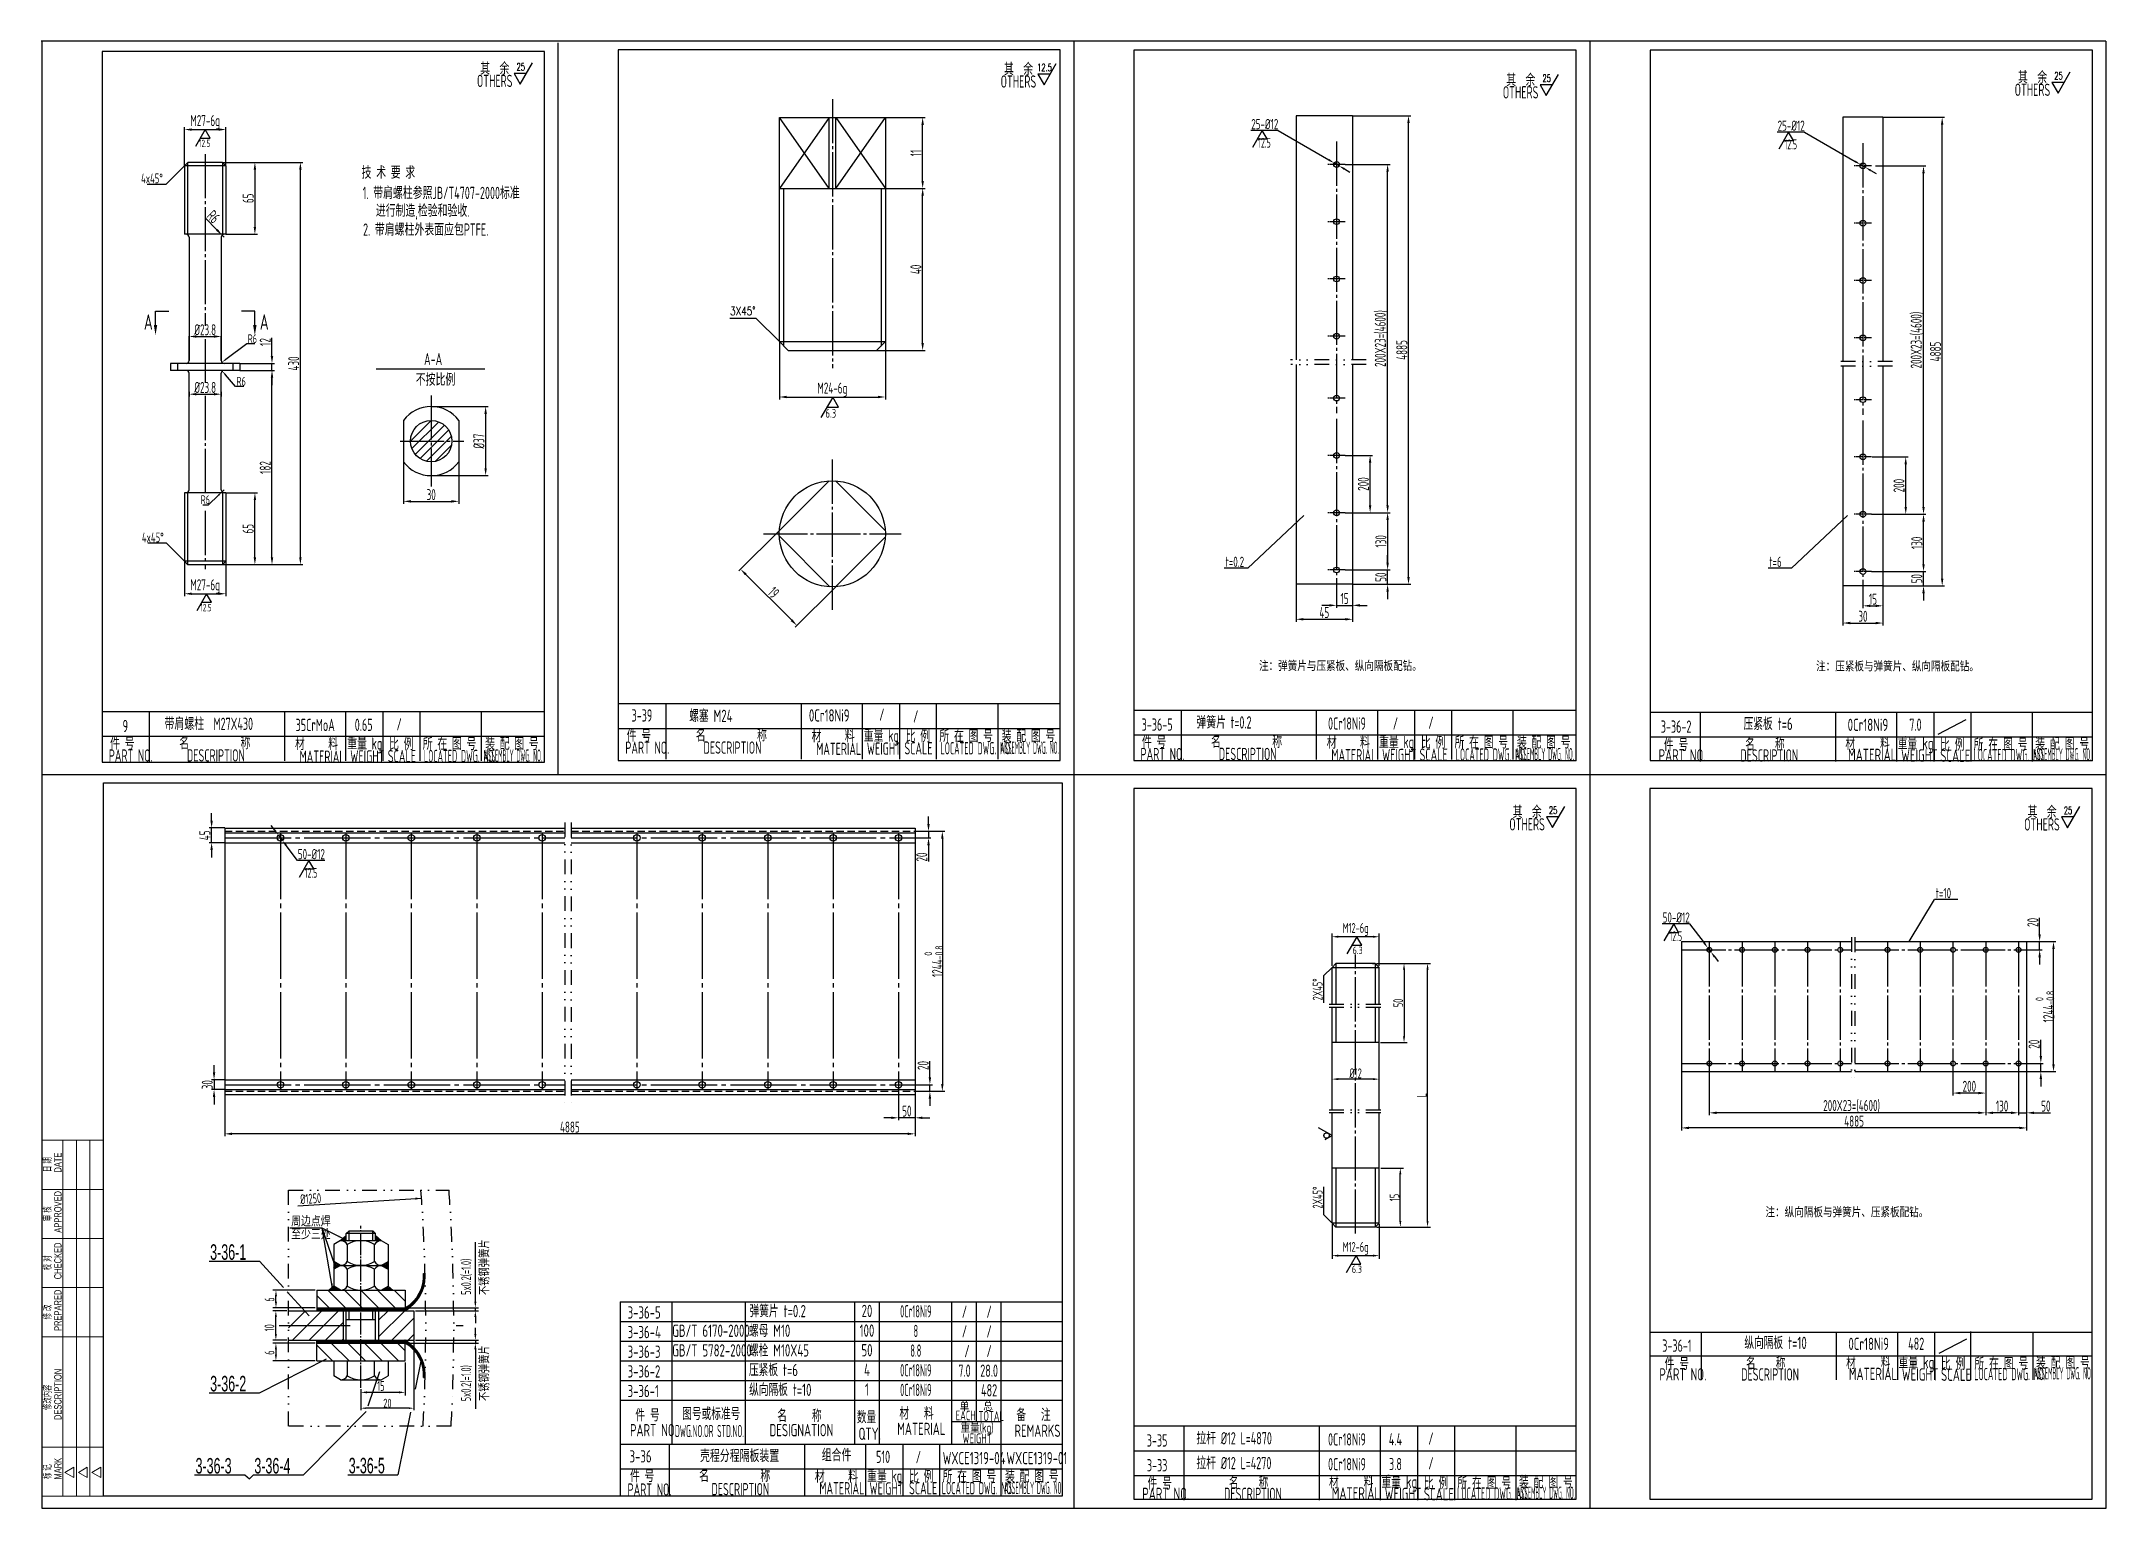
# Model space of a CAD drawing. Header units: millimetres. Extents: x 46644 to 124135, y -32003 to -3110.
# Drawn here: x 75305 to 83713, y -21514 to -15538 of the extents above; entities that cross this region are included whole.
import ezdxf
from ezdxf.enums import TextEntityAlignment as Align

# ---------------------------------------------------------------- set-up
doc = ezdxf.new("R2010")
doc.units = ezdxf.units.MM
doc.header["$LTSCALE"] = 6
for name, pattern in [('ACAD_ISO03W100', [30, 12, -18]), ('CENTER', [18, 15, -1, 1, -1]), ('CONTINOUS', [0]), ('DASHED', [0.75, 0.5, -0.25]), ('DIVIDE', [1.25, 0.5, -0.25, 0, -0.25, 0, -0.25])]:
    doc.linetypes.add(name, pattern=pattern)
for name, color, linetype in [('0_OL', 4, 'Continuous'), ('1', 1, 'Continuous'), ('1_hat', 52, 'Continuous'), ('2', 3, 'CENTER'), ('2_txt', 2, 'Continuous'), ('5_div', 5, 'Continuous'), ('6', 7, 'DIVIDE'), ('6_das', 6, 'DASHED'), ('7_dim', 3, 'Continuous'), ('8_sym', 232, 'Continuous'), ('Dimension Line', 2, 'Continuous'), ('Slender Real Line', 30, 'Continuous'), ('TEXT', 7, 'Continuous'), ('图层3', 6, 'ACAD_ISO03W100'), ('填充线', 11, 'Continuous'), ('实线', 4, 'Continuous'), ('轮廓线', 4, 'Continuous')]:
    doc.layers.add(name, color=color, linetype=linetype)
doc.layers.add('细实线', color=30, linetype='Continuous', lineweight=20)
doc.styles.add('B', font='romans.shx', dxfattribs={"width": 0.6667})
doc.styles.add('HZ', font='ascii.shx', dxfattribs={"width": 0.7, "bigfont": 'hztxt.shx'})
doc.styles.add('HZTXT', font='ascii.shx', dxfattribs={"width": 0.75, "bigfont": 'HZTXT.shx'})
doc.styles.add('mark', font='cc.shx', dxfattribs={"width": 0.7, "bigfont": 'dxfs.shx'})
doc.styles.add('ROMANS', font='ascii.shx', dxfattribs={"width": 0.7, "bigfont": 'dxfs.shx'})
doc.styles.get("Standard").update_dxf_attribs({"font": 'ascii.shx', "width": 0.7})
doc.styles.add('TSH', font='tcc_simp.shx', dxfattribs={"width": 0.6667, "bigfont": 'tcc_hzdx.shx'})
doc.dimstyles.new('6.1', dxfattribs={"dimscale": 10, "dimtxt": 4.5, "dimasz": 3, "dimexe": 1, "dimexo": 0, "dimgap": 0.5, "dimtad": 1, "dimzin": 9, "dimdsep": 46, "dimtxsty": 'HZ', "dimcen": 0, "dimclrd": 256, "dimclre": 256, "dimclrt": 256, "dimadec": 0, "dimazin": 0, "dimtfac": 1, "dimtmove": 0, "dimatfit": 1, "dimfxl": 0, "dimarcsym": 0})
doc.dimstyles.new('副本 tdm', dxfattribs={"dimscale": 8, "dimtxt": 4.5, "dimasz": 2.5, "dimexe": 1, "dimexo": 0, "dimgap": 0.3, "dimtad": 1, "dimtih": 1, "dimtoh": 1, "dimdsep": 46, "dimtxsty": 'HZ', "dimcen": 0.09, "dimclrd": 2, "dimclre": 2, "dimclrt": 2, "dimadec": 0, "dimazin": 0, "dimtfac": 0.666657, "dimtmove": 0, "dimatfit": 3, "dimfxl": 0, "dimtolj": 1, "dimarcsym": 0})
pattern_1 = [(45, (39621.8847, 12369.5514), (-3.74177337, 3.74177337), []), (135, (39621.8847, 12369.5514), (-3.74177337, -3.74177337), [])]

msp = doc.modelspace()

# ---------------------------------------------------------------- texts
at = {"color": 7, "linetype": 'Continuous', "style": 'HZ'}
for s, height, width, p in [('25-%%C12', 41.6667, 0.75, (80233.35, -15896.535)), ('25-%%C12', 41.6667, 0.75, (82376.984, -15902.954)), ('技 术 要 求', 50, 0.7, (76610.113, -16097.997)), ('1. 带肩螺柱参照JB/T4707-2000标准', 49.99996, 0.7, (76614.436, -16180.835)), ('进行制造,检验和验收.', 49.99996, 0.7, (76667.86, -16253.216)), ('2. 带肩螺柱外表面应包PTFE.', 49.99996, 0.7, (76615.977, -16330.28)), ('不按比例', 50, 0.7, (76830.585, -16941.334)), ('t=0.2', 41.6667, 0.75, (80128.367, -17678.854)), ('t=6', 41.6667, 0.75, (82342.715, -17678.854)), ('注：弹簧片与压紧板、纵向隔板配钻。', 40.014, 0.75, (80264.667, -18102.537)), ('注：压紧板与弹簧片、纵向隔板配钻。', 40.014, 0.75, (82533.57, -18104.325)), ('带肩螺柱  M27X430', 50.07063, 0.7, (75807.336, -18342.774)), ('/', 50.071, 0.7, (76752.203, -18344.182)), ('/', 50.071, 0.7, (78856.096, -18312.41)), ('弹簧片 t=0.2', 50.0706, 0.7, (80009.51, -18336.922)), ('/', 50.071, 0.7, (80954.377, -18338.329)), ('PART NO.', 50.0706, 0.7, (77684.122, -18439.936)), ('DESCRIPTION', 50.07062, 0.7, (78002.52, -18439.488)), ('MATERIAL', 50.0706, 0.7, (78461.178, -18444.657)), ('WEIGHT', 50.0706, 0.7, (78667.611, -18443.824)), ('SCALE', 50.0706, 0.7, (78820.51, -18442.518)), ('LOCATED DWG. NO.', 50.07062, 0.552356, (78967.557, -18442.077)), ('PART NO.', 50.0706, 0.7, (75580.229, -18471.708)), ('DESCRIPTION', 50.07063, 0.7, (75898.627, -18471.26)), ('MATERIAL', 50.0706, 0.7, (76357.286, -18476.429)), ('WEIGHT', 50.0706, 0.7, (76563.718, -18475.596)), ('SCALE', 50.0706, 0.7, (76716.617, -18474.289)), ('LOCATED DWG. NO.', 50.07063, 0.552356, (76863.664, -18473.849)), ('PART NO.', 50.0706, 0.7, (79782.403, -18465.856)), ('DESCRIPTION', 50.07062, 0.7, (80100.801, -18465.407)), ('MATERIAL', 50.0706, 0.7, (80559.459, -18470.576)), ('WEIGHT', 50.0706, 0.7, (80765.892, -18469.744)), ('SCALE', 50.0706, 0.7, (80918.791, -18468.437)), ('LOCATED DWG. NO.', 50.07062, 0.552356, (81065.838, -18467.996)), ('DESCRIPTION', 50.07062, 0.7, (82225.33, -18471.351)), ('50-%%C12', 41.6667, 0.75, (76350.261, -18869.274)), ('t=10', 41.6667, 0.75, (83020.434, -19028.098)), ('50-%%C12', 41.6667, 0.75, (81908.734, -19127.326)), ('周边点焊', 42.4927, 0.7, (76322.986, -20364.483)), ('注：纵向隔板与弹簧片、压紧板配钻。', 40.014, 0.75, (82327.585, -20326.868)), ('至少三处', 42.4927, 0.7, (76322.986, -20417.224)), ('弹簧片 t=0.2', 50, 0.75, (78190.05, -20734.052)), ('3-36-5', 50, 0.75, (77693.219, -20739.64)), ('GB/T 6170-2000', 50, 0.75, (77875.146, -20814.052)), ('螺母 M10', 50, 0.75, (78187.657, -20814.052)), ('3-36-4', 50, 0.75, (77693.219, -20819.64)), ('3-36-3', 50, 0.75, (77693.219, -20899.64)), ('GB/T 5782-2000', 50, 0.75, (77875.146, -20894.052)), ('螺栓 M10X45', 50, 0.75, (78187.657, -20894.052)), ('3-36-2', 50, 0.75, (77693.219, -20979.64)), ('压紧板 t=6', 50, 0.75, (78187.657, -20974.052)), ('3-36-1', 50, 0.75, (77693.219, -21059.64)), ('纵向隔板 t=10', 50, 0.75, (78188.333, -21054.534)), ('DESCRIPTION', 50.07062, 0.7, (82228.423, -20992.024)), ('件 号', 50, 0.75, (77724.751, -21158.142)), ('图号或标准号', 50, 0.75, (77915.963, -21152.358)), ('材   料', 50, 0.75, (78800.009, -21150.687)), ('单', 40, 0.75, (79045.866, -21117.598)), ('总', 40, 0.75, (79141.975, -21115.89)), ('备   注', 50, 0.75, (79276.573, -21156.694)), ('PART NO.', 50, 0.75, (77703.042, -21218.823)), ('DESIGNATION', 50, 0.75, (78271.241, -21218.871)), ('名     称', 50, 0.75, (78302.986, -21160.322)), ('数量', 50, 0.75, (78626.93, -21166.409)), ('QTY.', 50, 0.75, (78633.92, -21233.629)), ('MATERIAL', 50, 0.75, (78791.406, -21213.51)), ('EACH', 40, 0.75, (79029.481, -21154.146)), ('重量(kg)', 40, 0.75, (79049.284, -21204.056)), ('TOTAL', 40, 0.75, (79122.477, -21156.308)), ('REMARKS', 50, 0.75, (79269.133, -21221.305)), ('壳程分程隔板装置', 50.0706, 0.7, (77988.324, -21323.729)), ('组合件', 50.0706, 0.7, (78483.877, -21320.657)), ('WEIGHT', 40, 0.75, (79057.283, -21247.596)), ('拉杆 %%C12 L=4870', 50.07062, 0.7, (80009.394, -21251.983)), ('/', 50.071, 0.7, (80954.262, -21253.391)), ('/', 50.071, 0.7, (78866.727, -21328.719)), ('WXCE1319-04', 50, 0.75, (78976.453, -21332.739)), ('WXCE1319-01', 50, 0.75, (79235.89, -21332.739)), ('拉杆 %%C12 L=4270', 50.07062, 0.7, (80009.51, -21352.886)), ('/', 50.071, 0.7, (80954.377, -21354.294)), ('PART NO.', 50.0706, 0.7, (77693.213, -21460.655)), ('DESCRIPTION', 50.07062, 0.7, (78034.557, -21459.131)), ('MATERIAL', 50.0706, 0.7, (78473.97, -21455.464)), ('WEIGHT', 50.0706, 0.7, (78678.387, -21456.342)), ('SCALE', 50.0706, 0.7, (78839.445, -21455.338)), ('LOCATED DWG. NO.', 50.07062, 0.552356, (78972.637, -21455.042)), ('DESCRIPTION', 50.07062, 0.7, (80122.472, -21478.544))]:
    msp.add_text(s, height=height, dxfattribs=dict(at, width=width)).set_placement(p)
at = {"style": 'HZ', "width": 0.75}
for p in [(75723.347, -16712.767), (76195.458, -16712.767)]:
    msp.add_text('A', height=62.5, dxfattribs=at).set_placement(p)
at = {"color": 7, "linetype": 'Continuous', "style": 'HZ', "width": 0.7}
for s, height, p in [('A-A', 50, (76901.197, -16832.249)), ('35CrMoA', 50.0706, (76420.992, -18322.24)), ('0Cr18Ni9', 50.0706, (80623.166, -18316.388)), ('件 号', 50.0706, (75635.434, -18395.299)), ('名           称', 50.07063, (76012.024, -18394.032)), ('材     料', 50.0706, (76426.436, -18397.172)), ('重量 kg', 50.0706, (76622.712, -18402.929)), ('比 例', 50.0706, (76771.551, -18397.812)), ('所 在 图 号', 50.0706, (76968.176, -18396.737)), ('装 配 图 号', 50.0706, (77222.161, -18396.737)), ('件 号', 50.0706, (77739.327, -18363.527)), ('名           称', 50.07062, (78115.917, -18362.26)), ('材     料', 50.0706, (78530.329, -18365.4)), ('重量 kg', 50.0706, (78726.605, -18371.157)), ('比 例', 50.0706, (78875.444, -18366.04)), ('所 在 图 号', 50.0706, (79072.069, -18364.965)), ('装 配 图 号', 50.0706, (79326.054, -18364.965)), ('件 号', 50.0706, (79837.609, -18389.446)), ('名           称', 50.07062, (80214.198, -18388.179)), ('材     料', 50.0706, (80628.61, -18391.32)), ('重量 kg', 50.0706, (80824.886, -18397.077)), ('比 例', 50.0706, (80973.725, -18391.959)), ('所 在 图 号', 50.0706, (81170.35, -18390.885)), ('装 配 图 号', 50.0706, (81424.335, -18390.885)), ('0Cr18Ni9', 50.0706, (80623.05, -21231.45)), ('件 号', 50.0706, (77752.726, -21378.253)), ('名           称', 50.07062, (78129.315, -21376.986)), ('材     料', 50.0706, (78543.727, -21380.127)), ('重量 kg', 50.0706, (78740.003, -21385.884)), ('比 例', 50.0706, (78888.842, -21380.766)), ('所 在 图 号', 50.0706, (79085.467, -21379.692)), ('装 配 图 号', 50.0706, (79339.452, -21379.692)), ('0Cr18Ni9', 50.0706, (80623.166, -21332.352))]:
    msp.add_text(s, height=height, dxfattribs=at).set_placement(p, align=Align.MIDDLE)
at = {"color": 7, "linetype": 'Continuous', "style": 'HZ'}
for s, height, width, p in [('0Cr18Ni9', 50, 0.75, (82744.742, -18346.822)), ('100', 50, 0.75, (78668.171, -20813.345)), ('20', 50, 0.75, (78668.171, -20733.345)), ('0Cr18Ni9', 50.0706, 0.58, (78867.15, -20735.031)), ('8', 50.071, 0.58, (78867.15, -20815.031)), ('50', 50, 0.75, (78668.171, -20893.345)), ('8.8', 50.0706, 0.58, (78867.15, -20895.031)), ('0Cr18Ni9', 50, 0.75, (82747.835, -20867.495)), ('4', 50, 0.75, (78668.171, -20973.345)), ('0Cr18Ni9', 50.0706, 0.58, (78867.15, -20975.031)), ('1', 50, 0.75, (78668.171, -21053.345)), ('0Cr18Ni9', 50.0706, 0.58, (78867.15, -21055.031))]:
    msp.add_text(s, height=height, dxfattribs=dict(at, width=width)).set_placement(p, align=Align.CENTER)
at = {"color": 7, "linetype": 'Continuous'}
for s, height, style, width, p, p2 in [('ASSEMBLY DWG. NO.', 50.07062, 'HZ', 0.552356, (79212.028, -18440.24), (79449.525, -18440.24)), ('ASSEMBLY DWG. NO.', 50.07063, 'HZ', 0.552356, (77108.135, -18472.012), (77345.632, -18472.012)), ('ASSEMBLY DWG. NO.', 50.07062, 'HZ', 0.552356, (81310.309, -18466.16), (81547.806, -18466.16)), ('DWG.NO.OR STD.NO.', 50, 'ROMANS', 0.650953, (77886.007, -21222.423, 2.535), (78167.054, -21222.423, 2.535)), ('ASSEMBLY DWG. NO.', 50.07062, 'HZ', 0.552356, (79228.048, -21454.199), (79465.545, -21454.199))]:
    msp.add_text(s, height=height, dxfattribs=dict(at, style=style, width=width)).set_placement(p, p2, align=Align.FIT)
at = {"color": 7, "style": 'TSH', "width": 0.6667}
for s, p in [('DATE', (75387.92, -20144.817)), ('日 期', (75347.381, -20142.915)), ('APPROVED', (75387.92, -20389.802)), ('审 核', (75347.381, -20342.915)), ('校 对', (75347.381, -20542.915)), ('CHECKED', (75387.92, -20579.411)), ('PREPARED', (75387.92, -20789.817)), ('修 改', (75347.381, -20742.915)), ('DESCRIPTION', (75387.92, -21152.739)), ('修改内容', (75347.381, -21112.206)), ('标 记', (75347.381, -21392.915)), ('MARK', (75387.92, -21394.817))]:
    msp.add_text(s, height=30, rotation=90, dxfattribs=at).set_placement(p)
at = {"color": 7, "linetype": 'Continuous', "attachment_point": 5, "style": 'HZ'}
for s, insert, char_height in [('其  余', (77152.621, -15649.644), 50.0706), ('其  余', (79285.517, -15652.225), 50.0706), ('OTHERS', (77152.145, -15699.709), 50.0706), ('OTHERS', (79285.041, -15702.29), 50.0706), ('OTHERS', (81330.452, -15746.394), 50.0706), ('其  余', (81330.927, -15696.329), 50.0706), ('OTHERS', (83414.859, -15735.886), 50.0706), ('其  余', (83415.335, -15685.821), 50.0706), ('9', (75647.729, -18326.657), 50.071), ('0.65', (76618.357, -18321.803), 50.0706), ('3-36-5', (79849.903, -18320.805), 50.0706), ('/', (80820.531, -18315.951), 50.071), ('其  余', (81357.111, -18676.906), 50.0706), ('其  余', (83454.109, -18677.224), 50.0706), ('OTHERS', (81356.635, -18726.971), 50.0706), ('OTHERS', (83453.633, -18727.289), 50.0706), ('/', (79065.318, -20711.705), 50.071), ('/', (79065.318, -20791.705), 50.071), ('/', (79165.61, -20711.705), 50.071), ('/', (79165.61, -20791.705), 50.071), ('/', (79075.648, -20871.705), 50.071), ('/', (79165.61, -20871.705), 50.071), ('7.0', (79065.318, -20951.705), 50.0706), ('28.0', (79165.61, -20951.705), 50.0706), ('482', (79165.61, -21031.705), 50.0706), ('3-35', (79849.787, -21235.866), 50.0706), ('4.4', (80820.415, -21231.012), 50.0706), ('510', (78733.843, -21302.546), 50.0706), ('3-33', (79849.903, -21336.769), 50.0706), ('3.8', (80820.531, -21331.915), 50.0706)]:
    msp.add_mtext(s, dxfattribs=dict(at, insert=insert, char_height=char_height))
at = {"color": 7, "insert": (77746.048, -21300.662), "char_height": 50.0706, "attachment_point": 5, "style": 'HZTXT'}
msp.add_mtext('3-36', dxfattribs=at)
at = {"layer": '1', "color": 7, "linetype": 'CONTINOUS', "style": 'HZ'}
for s, height, width, p in [('螺塞 M24', 50.0706, 0.75, (77944.35, -18310.303)), ('压紧板 t=6', 50.0706, 0.75, (82238.499, -18342.798)), ('PART NO.', 50.0706, 0.75, (81892.301, -18471.013)), ('MATERIAL', 50.0706, 0.75, (82663.964, -18469.104)), ('WEIGHT', 50.0706, 0.75, (82879.874, -18471.358)), ('SCALE', 50.0706, 0.75, (83039.139, -18472.62)), ('LOCATED DWG. NO.', 50.07062, 0.552356, (83174.572, -18469.834)), ('纵向隔板 t=10', 50.0706, 0.75, (82241.592, -20863.47)), ('PART NO.', 50.0706, 0.75, (81895.395, -20991.686)), ('MATERIAL', 50.0706, 0.75, (82667.058, -20989.777)), ('WEIGHT', 50.0706, 0.75, (82882.968, -20992.031)), ('SCALE', 50.0706, 0.75, (83042.232, -20993.292)), ('LOCATED DWG. NO.', 50.07062, 0.552356, (83177.665, -20990.507)), ('PART NO.', 50.0706, 0.75, (79789.444, -21478.206)), ('MATERIAL', 50.0706, 0.75, (80561.107, -21476.297)), ('WEIGHT', 50.0706, 0.75, (80777.017, -21478.551)), ('SCALE', 50.0706, 0.75, (80936.281, -21479.813)), ('LOCATED DWG. NO.', 50.07062, 0.552356, (81071.714, -21477.027))]:
    msp.add_text(s, height=height, dxfattribs=dict(at, width=width)).set_placement(p)
at = {"layer": '1', "color": 7, "linetype": 'CONTINOUS', "style": 'HZ', "width": 0.75}
msp.add_text('0Cr18Ni9', height=50.0706, dxfattribs=at).set_placement((78514.372, -18308.613), align=Align.CENTER)
for s, p in [('件 号', (81963.374, -18401.198)), ('名    称', (82325.333, -18399.02)), ('材     料', (82743.308, -18396.565)), ('重量 kg', (82939.584, -18402.322)), ('比 例', (83088.423, -18400.648)), ('所 在 图 号', (83285.048, -18399.801)), ('装 配 图 号', (83535.969, -18396.13)), ('件 号', (81966.467, -20921.871)), ('名    称', (82328.427, -20919.692)), ('材     料', (82746.401, -20917.237)), ('重量 kg', (82942.677, -20922.994)), ('比 例', (83091.516, -20921.321)), ('所 在 图 号', (83288.141, -20920.474)), ('装 配 图 号', (83539.062, -20916.802)), ('件 号', (79860.516, -21408.391)), ('名    称', (80222.476, -21406.213)), ('材     料', (80640.45, -21403.758)), ('重量 kg', (80836.726, -21409.515)), ('比 例', (80985.565, -21407.841)), ('所 在 图 号', (81182.19, -21406.994)), ('装 配 图 号', (81433.111, -21403.323))]:
    msp.add_text(s, height=50.0706, dxfattribs=at).set_placement(p, align=Align.MIDDLE)
at = {"layer": '1', "color": 7, "linetype": 'CONTINOUS', "style": 'HZ', "width": 0.552356}
for p, p2 in [((83417.466, -18466.916), (83654.963, -18466.916)), ((83420.559, -20987.588), (83658.057, -20987.588)), ((81314.608, -21474.109), (81552.106, -21474.109))]:
    msp.add_text('ASSEMBLY DWG. NO.', height=50.07062, dxfattribs=at).set_placement(p, p2, align=Align.FIT)
at = {"layer": '1', "color": 7, "linetype": 'CONTINOUS', "char_height": 50.0706, "attachment_point": 5, "style": 'HZ'}
for s, insert in [('3-39', (77751.622, -18283.628)), ('3-36-2', (81963.595, -18328.98)), ('7.0', (82938.301, -18321.271)), ('3-36-1', (81966.688, -20849.653)), ('482', (82941.394, -20841.943))]:
    msp.add_mtext(s, dxfattribs=dict(at, insert=insert))
at = {"layer": '1', "color": 7, "linetype": 'CONTINOUS', "insert": (78728.797, -18280.241), "char_height": 50.071, "width": 100, "attachment_point": 5, "style": 'HZ'}
msp.add_mtext('/', dxfattribs=at)
at = {"layer": '5_div', "color": 0, "style": 'HZ', "width": 0.75}
for p in [(75800.743, -16116.811), (75804.122, -17578.824)]:
    msp.add_text('4x45%%D', height=40, dxfattribs=at).set_placement(p, align=Align.RIGHT)
at = {"layer": '5_div', "color": 7, "style": 'mark', "width": 0.6}
for s, p in [('3-36-1', (75993.18, -20500.372)), ('3-36-2', (75993.18, -21036.111)), ('3-36-3', (75933.642, -21370.641)), ('3-36-4', (76173.185, -21370.501)), ('3-36-5', (76557.628, -21369.829))]:
    msp.add_text(s, height=63.3333, dxfattribs=at).set_placement(p)
at = {"layer": '7_dim', "style": 'B', "width": 0.75}
msp.add_text('3X45%%D', height=35, dxfattribs=at).set_placement((78110.87, -16654.068))
at = {"layer": '7_dim', "color": 2, "linetype": 'Continuous', "ltscale": 50, "char_height": 40, "attachment_point": 5, "style": 'HZ'}
for s, insert in [('M12-6g', (80658.245, -19155.066)), ('%%C12', (80658.245, -19740.748)), ('M12-6g', (80658.245, -20453.766))]:
    msp.add_mtext(s, dxfattribs=dict(at, insert=insert))
at = {"layer": '7_dim', "color": 2, "linetype": 'Continuous', "ltscale": 50, "char_height": 40, "attachment_point": 5, "rotation": 90, "style": 'HZ'}
for s, insert in [('2X45%%D', (80503.605, -19399.086)), ('50', (80831.737, -19454.214)), ('L', (80927.553, -19830.025)), ('2X45%%D', (80503.605, -20246.667)), ('15', (80816.585, -20246.667))]:
    msp.add_mtext(s, dxfattribs=dict(at, insert=insert))
at = {"layer": 'Dimension Line', "style": 'HZ', "width": 0.7}
for s, rotation, p in [('%%C1250', 3.5224002, (76361.072, -20273.717)), ('5x0.2(=1.0)', 90, (77055.301, -20642.833)), ('不锈钢弹簧片', 90, (77130.028, -20643.772)), ('6', 90, (76254.992, -20670.861)), ('10', 90, (76254.478, -20791.639)), ('6', 90, (76254.775, -20886.861)), ('不锈钢弹簧片', 90, (77130.028, -21075.196)), ('5x0.2(=1.0)', 90, (77055.301, -21076.399))]:
    msp.add_text(s, height=40, rotation=rotation, dxfattribs=at).set_placement(p)
msp.add_text('15', height=40, dxfattribs=at).set_placement((76673.257, -21033.779))

# ---------------------------------------------------------------- blocks, each defined once
blk = doc.blocks.new('*D161')
at = {"layer": '7_dim', "lineweight": -2}
for p, q in [((78924.4, -19757.3), (78924.4, -19690.8)), ((78863.8, -19787.3), (78934.4, -19787.3)), ((78863.8, -19813.9), (78934.4, -19813.9)), ((78924.4, -19813.9), (78924.4, -19787.3)), ((78924.4, -19843.9), (78924.4, -19873.9))]:
    blk.add_line(p, q, dxfattribs=at)
at = {"layer": '7_dim'}
for points in [[(78919.4, -19757.3), (78929.4, -19757.3), (78924.4, -19787.3)], [(78919.4, -19843.9), (78929.4, -19843.9), (78924.4, -19813.9)]]:
    blk.add_solid(points, dxfattribs=at)
at = {"layer": 'Defpoints', "color": 0}
for p in [(78863.8, -19787.3), (78863.8, -19813.9), (78924.4, -19787.3)]:
    blk.add_point(p, dxfattribs=at)
at = {"layer": '7_dim', "insert": (78896.9, -19709), "char_height": 45, "attachment_point": 5, "rotation": 90, "style": 'HZ'}
blk.add_mtext('20', dxfattribs=at)
blk = doc.blocks.new('*D162')
at = {"layer": '7_dim', "lineweight": -2}
for p, q in [((78918.8, -18725.3), (78918.8, -18695.3)), ((78863.8, -18755.3), (78928.8, -18755.3)), ((78863.8, -18781.9), (78928.8, -18781.9)), ((78918.8, -18755.3), (78918.8, -18781.9)), ((78918.8, -18811.9), (78918.8, -18878.4))]:
    blk.add_line(p, q, dxfattribs=at)
at = {"layer": '7_dim'}
for points in [[(78913.8, -18725.3), (78923.8, -18725.3), (78918.8, -18755.3)], [(78913.8, -18811.9), (78923.8, -18811.9), (78918.8, -18781.9)]]:
    blk.add_solid(points, dxfattribs=at)
at = {"layer": 'Defpoints', "color": 0}
for p in [(78863.8, -18755.3), (78863.8, -18781.9), (78918.8, -18781.9)]:
    blk.add_point(p, dxfattribs=at)
at = {"layer": '7_dim', "insert": (78891.3, -18860.2), "char_height": 45, "attachment_point": 5, "rotation": 90, "style": 'HZ'}
blk.add_mtext('20', dxfattribs=at)
blk = doc.blocks.new('*D163')
at = {"layer": '7_dim', "lineweight": -2}
for p, q in [((78863.8, -18755.3), (78985.1, -18755.3)), ((78975.1, -18785.3), (78975.1, -19783.9)), ((78863.8, -19813.9), (78985.1, -19813.9))]:
    blk.add_line(p, q, dxfattribs=at)
at = {"layer": '7_dim'}
for points in [[(78970.1, -18785.3), (78980.1, -18785.3), (78975.1, -18755.3)], [(78970.1, -19783.9), (78980.1, -19783.9), (78975.1, -19813.9)]]:
    blk.add_solid(points, dxfattribs=at)
at = {"layer": 'Defpoints', "color": 0}
for p in [(78863.8, -18755.3), (78863.8, -19813.9), (78975.1, -19813.9)]:
    blk.add_point(p, dxfattribs=at)
at = {"layer": '7_dim', "insert": (78940.1, -19284.6), "char_height": 45, "attachment_point": 5, "rotation": 90, "style": 'HZ'}
blk.add_mtext('1244{\\H0.7x;\\S 0^ -0.8;}', dxfattribs=at)
blk = doc.blocks.new('*D164')
at = {"layer": '7_dim', "lineweight": -2}
for p, q in [((76052.5, -19827.3), (76052.5, -19997.2)), ((78863.8, -19827.3), (78863.8, -19997.2)), ((78833.8, -19987.2), (76082.5, -19987.2))]:
    blk.add_line(p, q, dxfattribs=at)
at = {"layer": '7_dim'}
for points in [[(76082.5, -19982.2), (76082.5, -19992.2), (76052.5, -19987.2)], [(78833.8, -19982.2), (78833.8, -19992.2), (78863.8, -19987.2)]]:
    blk.add_solid(points, dxfattribs=at)
at = {"layer": 'Defpoints', "color": 0}
for p in [(76052.5, -19827.3), (78863.8, -19827.3), (76052.5, -19987.2)]:
    blk.add_point(p, dxfattribs=at)
at = {"layer": '7_dim', "insert": (77458.1, -19959.7), "char_height": 45, "attachment_point": 5, "style": 'HZ'}
blk.add_mtext('4885', dxfattribs=at)
blk = doc.blocks.new('*D165')
at = {"layer": '7_dim', "lineweight": -2}
for p, q in [((76052.5, -18741.9), (75989.1, -18741.9)), ((75999.1, -18711.9), (75999.1, -18681.9)), ((75999.1, -18801.9), (75999.1, -18741.9)), ((76052.5, -18801.9), (75989.1, -18801.9)), ((75999.1, -18831.9), (75999.1, -18861.9))]:
    blk.add_line(p, q, dxfattribs=at)
at = {"layer": '7_dim'}
for points in [[(75994.1, -18711.9), (76004.1, -18711.9), (75999.1, -18741.9)], [(75994.1, -18831.9), (76004.1, -18831.9), (75999.1, -18801.9)]]:
    blk.add_solid(points, dxfattribs=at)
at = {"layer": 'Defpoints', "color": 0}
for p in [(75999.1, -18741.9), (76052.5, -18741.9), (76052.5, -18801.9)]:
    blk.add_point(p, dxfattribs=at)
at = {"layer": '7_dim', "insert": (75971.6, -18771.9), "char_height": 45, "attachment_point": 5, "rotation": 90, "style": 'HZ'}
blk.add_mtext('45', dxfattribs=at)
blk = doc.blocks.new('*D166')
at = {"layer": '7_dim', "lineweight": -2}
for p, q in [((76009, -19737.3), (76009, -19707.3)), ((76052.5, -19767.3), (75999, -19767.3)), ((76052.5, -19807.3), (75999, -19807.3)), ((76009, -19767.3), (76009, -19807.3)), ((76009, -19837.3), (76009, -19867.3))]:
    blk.add_line(p, q, dxfattribs=at)
at = {"layer": '7_dim'}
for points in [[(76004, -19737.3), (76014, -19737.3), (76009, -19767.3)], [(76004, -19837.3), (76014, -19837.3), (76009, -19807.3)]]:
    blk.add_solid(points, dxfattribs=at)
at = {"layer": 'Defpoints', "color": 0}
for p in [(76009, -19807.3), (76052.5, -19767.3), (76052.5, -19807.3)]:
    blk.add_point(p, dxfattribs=at)
at = {"layer": '7_dim', "insert": (75981.5, -19787.3), "char_height": 45, "attachment_point": 5, "rotation": 90, "style": 'HZ'}
blk.add_mtext('30', dxfattribs=at)
blk = doc.blocks.new('*D167')
at = {"layer": '7_dim', "color": 2, "lineweight": -2}
for p, q in [((76823.1, -20827.7), (76823.1, -21112.5)), ((76607.1, -21052.5), (76607.1, -21112.5)), ((76803.1, -21104.5), (76627.1, -21104.5))]:
    blk.add_line(p, q, dxfattribs=at)
at = {"layer": '7_dim', "color": 2}
for points in [[(76627.1, -21101.2), (76627.1, -21107.8), (76607.1, -21104.5)], [(76803.1, -21101.2), (76803.1, -21107.8), (76823.1, -21104.5)]]:
    blk.add_solid(points, dxfattribs=at)
at = {"layer": 'Defpoints', "color": 0}
for p in [(76823.1, -20827.7), (76607.1, -21052.5), (76607.1, -21104.5)]:
    blk.add_point(p, dxfattribs=at)
at = {"layer": '7_dim', "color": 2, "insert": (76715.1, -21084.1), "char_height": 36, "attachment_point": 5, "style": 'HZ'}
blk.add_mtext('\\A1;20', dxfattribs=at)
blk = doc.blocks.new('ccd_bt')
at = {"layer": '2_txt'}
for p, q in [((0, 0), (-4, -6.93)), ((2, -3.46), (0, 0)), ((-2, -3.46), (2, -3.46))]:
    blk.add_line(p, q, dxfattribs=at)
at = {"layer": '2_txt', "width": 0.75}
blk.add_attdef('CZD', (-1.73, -7.02), '', height=3, dxfattribs=at)
blk = doc.blocks.new('*D168')
at = {"layer": '7_dim', "lineweight": -2}
for p, q in [((78797.2, -19807.3), (78797.2, -19932)), ((78863.8, -19827.3), (78863.8, -19932)), ((78767.2, -19922), (78737.2, -19922)), ((78863.8, -19922), (78797.2, -19922)), ((78893.8, -19922), (78923.8, -19922))]:
    blk.add_line(p, q, dxfattribs=at)
at = {"layer": '7_dim'}
for points in [[(78767.2, -19917), (78767.2, -19927), (78797.2, -19922)], [(78893.8, -19917), (78893.8, -19927), (78863.8, -19922)]]:
    blk.add_solid(points, dxfattribs=at)
at = {"layer": 'Defpoints', "color": 0}
for p in [(78797.2, -19807.3), (78863.8, -19827.3), (78797.2, -19922)]:
    blk.add_point(p, dxfattribs=at)
at = {"layer": '7_dim', "insert": (78830.5, -19894.5), "char_height": 45, "attachment_point": 5, "style": 'HZ'}
blk.add_mtext('50', dxfattribs=at)
blk = doc.blocks.new('粗糙度')
at = {"layer": 'Dimension Line'}
for p, q in [((-0.5, 0.87), (0, 0)), ((0, 0), (1, 1.73))]:
    blk.add_line(p, q, dxfattribs=at)
blk.add_circle((0, 0.7), 0.35, dxfattribs=at)
blk = doc.blocks.new('上粗糙度')
at = {"layer": 'Dimension Line'}
for p, q in [((0, 0), (1, 1.73)), ((-0.5, 0.87), (0, 0)), ((0.5, 0.87), (-0.5, 0.87))]:
    blk.add_line(p, q, dxfattribs=at)
at = {"layer": 'Dimension Line', "style": 'B', "width": 0.6667}
blk.add_attdef('R', text='', height=0.6, dxfattribs=at).set_placement((0.04, 1.41), align=Align.MIDDLE_CENTER)
blk = doc.blocks.new('*D253')
at = {"layer": '7_dim', "lineweight": -2}
for p, q in [((80788.6, -17661.3), (80788.6, -17631.3)), ((80615.8, -17691.3), (80798.6, -17691.3)), ((80788.6, -17749.7), (80788.6, -17691.3)), ((80645.8, -17749.7), (80798.6, -17749.7)), ((80788.6, -17779.7), (80788.6, -17809.7))]:
    blk.add_line(p, q, dxfattribs=at)
at = {"layer": '7_dim'}
for points in [[(80783.6, -17661.3), (80793.6, -17661.3), (80788.6, -17691.3)], [(80783.6, -17779.7), (80793.6, -17779.7), (80788.6, -17749.7)]]:
    blk.add_solid(points, dxfattribs=at)
at = {"layer": 'Defpoints', "color": 0}
for p in [(80615.8, -17691.3), (80788.6, -17691.3), (80645.8, -17749.7)]:
    blk.add_point(p, dxfattribs=at)
at = {"layer": '7_dim', "insert": (80761.1, -17720.5), "char_height": 45, "attachment_point": 5, "rotation": 90, "style": 'HZ'}
blk.add_mtext('50', dxfattribs=at)
blk = doc.blocks.new('*D254')
at = {"layer": '7_dim', "lineweight": -2}
for p, q in [((80615.8, -16039.7), (80798.6, -16039.7)), ((80788.6, -17428), (80788.6, -16069.7)), ((80615.8, -17458), (80798.6, -17458))]:
    blk.add_line(p, q, dxfattribs=at)
at = {"layer": '7_dim'}
for points in [[(80783.6, -16069.7), (80793.6, -16069.7), (80788.6, -16039.7)], [(80783.6, -17428), (80793.6, -17428), (80788.6, -17458)]]:
    blk.add_solid(points, dxfattribs=at)
at = {"layer": 'Defpoints', "color": 0}
for p in [(80615.8, -16039.7), (80788.6, -16039.7), (80615.8, -17458)]:
    blk.add_point(p, dxfattribs=at)
at = {"layer": '7_dim', "insert": (80761.1, -16748.9), "char_height": 45, "attachment_point": 5, "rotation": 90, "style": 'HZ'}
blk.add_mtext('200X23=(4600)', dxfattribs=at)
blk = doc.blocks.new('*D249')
at = {"layer": '7_dim', "lineweight": -2}
for p, q in [((80645.8, -15841.4), (80883.7, -15841.4)), ((80873.7, -17719.7), (80873.7, -15871.4)), ((80645.8, -17749.7), (80883.7, -17749.7))]:
    blk.add_line(p, q, dxfattribs=at)
at = {"layer": '7_dim'}
for points in [[(80868.7, -15871.4), (80878.7, -15871.4), (80873.7, -15841.4)], [(80868.7, -17719.7), (80878.7, -17719.7), (80873.7, -17749.7)]]:
    blk.add_solid(points, dxfattribs=at)
at = {"layer": 'Defpoints', "color": 0}
for p in [(80645.8, -15841.4), (80873.7, -15841.4), (80645.8, -17749.7)]:
    blk.add_point(p, dxfattribs=at)
at = {"layer": '7_dim', "insert": (80846.2, -16795.5), "char_height": 45, "attachment_point": 5, "rotation": 90, "style": 'HZ'}
blk.add_mtext('4885', dxfattribs=at)
blk = doc.blocks.new('*D255')
at = {"layer": '7_dim', "lineweight": -2}
for p, q in [((80580.8, -17730.6), (80580.8, -17845.3)), ((80645.8, -17749.7), (80645.8, -17845.3)), ((80550.8, -17835.3), (80520.8, -17835.3)), ((80580.8, -17835.3), (80645.8, -17835.3)), ((80675.8, -17835.3), (80705.8, -17835.3))]:
    blk.add_line(p, q, dxfattribs=at)
at = {"layer": '7_dim'}
for points in [[(80550.8, -17830.3), (80550.8, -17840.3), (80580.8, -17835.3)], [(80675.8, -17830.3), (80675.8, -17840.3), (80645.8, -17835.3)]]:
    blk.add_solid(points, dxfattribs=at)
at = {"layer": 'Defpoints', "color": 0}
for p in [(80580.8, -17730.6), (80645.8, -17749.7), (80645.8, -17835.3)]:
    blk.add_point(p, dxfattribs=at)
at = {"layer": '7_dim', "insert": (80613.3, -17807.8), "char_height": 45, "attachment_point": 5, "style": 'HZ'}
blk.add_mtext('15', dxfattribs=at)
blk = doc.blocks.new('*D256')
at = {"layer": '7_dim', "lineweight": -2}
for p, q in [((80415.8, -17749.7), (80415.8, -17902)), ((80645.8, -17749.7), (80645.8, -17902)), ((80445.8, -17892), (80615.8, -17892))]:
    blk.add_line(p, q, dxfattribs=at)
at = {"layer": '7_dim'}
for points in [[(80445.8, -17887), (80445.8, -17897), (80415.8, -17892)], [(80615.8, -17887), (80615.8, -17897), (80645.8, -17892)]]:
    blk.add_solid(points, dxfattribs=at)
at = {"layer": 'Defpoints', "color": 0}
for p in [(80415.8, -17749.7), (80645.8, -17749.7), (80645.8, -17892)]:
    blk.add_point(p, dxfattribs=at)
at = {"layer": '7_dim', "insert": (80530.8, -17864.5), "char_height": 45, "attachment_point": 5, "style": 'HZ'}
blk.add_mtext('45', dxfattribs=at)
blk = doc.blocks.new('*D257')
at = {"layer": '7_dim', "lineweight": -2}
for p, q in [((82971.2, -17667.8), (82971.2, -17637.8)), ((82759.4, -17697.8), (82981.2, -17697.8)), ((82971.2, -17756.1), (82971.2, -17697.8)), ((82806.1, -17756.1), (82981.2, -17756.1)), ((82971.2, -17786.1), (82971.2, -17816.1))]:
    blk.add_line(p, q, dxfattribs=at)
at = {"layer": '7_dim'}
for points in [[(82966.2, -17667.8), (82976.2, -17667.8), (82971.2, -17697.8)], [(82966.2, -17786.1), (82976.2, -17786.1), (82971.2, -17756.1)]]:
    blk.add_solid(points, dxfattribs=at)
at = {"layer": 'Defpoints', "color": 0}
for p in [(82759.4, -17697.8), (82971.2, -17697.8), (82806.1, -17756.1)]:
    blk.add_point(p, dxfattribs=at)
at = {"layer": '7_dim', "insert": (82943.7, -17726.9), "char_height": 45, "attachment_point": 5, "rotation": 90, "style": 'HZ'}
blk.add_mtext('50', dxfattribs=at)
blk = doc.blocks.new('*D250')
at = {"layer": '7_dim', "lineweight": -2}
for p, q in [((82776.1, -16046.1), (82981.2, -16046.1)), ((82971.2, -17434.3), (82971.2, -16076.1)), ((82762.3, -17464.3), (82981.2, -17464.3))]:
    blk.add_line(p, q, dxfattribs=at)
at = {"layer": '7_dim'}
for points in [[(82966.2, -16076.1), (82976.2, -16076.1), (82971.2, -16046.1)], [(82966.2, -17434.3), (82976.2, -17434.3), (82971.2, -17464.3)]]:
    blk.add_solid(points, dxfattribs=at)
at = {"layer": 'Defpoints', "color": 0}
for p in [(82776.1, -16046.1), (82971.2, -16046.1), (82762.3, -17464.3)]:
    blk.add_point(p, dxfattribs=at)
at = {"layer": '7_dim', "insert": (82943.7, -16755.2), "char_height": 45, "attachment_point": 5, "rotation": 90, "style": 'HZ'}
blk.add_mtext('200X23=(4600)', dxfattribs=at)
blk = doc.blocks.new('*D251')
at = {"layer": '7_dim', "lineweight": -2}
for p, q in [((82806.1, -15847.8), (83057.2, -15847.8)), ((83047.2, -17726.1), (83047.2, -15877.8)), ((82806.1, -17756.1), (83057.2, -17756.1))]:
    blk.add_line(p, q, dxfattribs=at)
at = {"layer": '7_dim'}
for points in [[(83042.2, -15877.8), (83052.2, -15877.8), (83047.2, -15847.8)], [(83042.2, -17726.1), (83052.2, -17726.1), (83047.2, -17756.1)]]:
    blk.add_solid(points, dxfattribs=at)
at = {"layer": 'Defpoints', "color": 0}
for p in [(82806.1, -15847.8), (83047.2, -15847.8), (82806.1, -17756.1)]:
    blk.add_point(p, dxfattribs=at)
at = {"layer": '7_dim', "insert": (83019.7, -16801.9), "char_height": 45, "attachment_point": 5, "rotation": 90, "style": 'HZ'}
blk.add_mtext('4885', dxfattribs=at)
blk = doc.blocks.new('*D258')
at = {"layer": '7_dim', "lineweight": -2}
for p, q in [((82724.4, -17737), (82724.4, -17847.3)), ((82806.1, -17756.1), (82806.1, -17847.3)), ((82754.4, -17837.3), (82776.1, -17837.3))]:
    blk.add_line(p, q, dxfattribs=at)
at = {"layer": '7_dim'}
for points in [[(82754.4, -17832.3), (82754.4, -17842.3), (82724.4, -17837.3)], [(82776.1, -17832.3), (82776.1, -17842.3), (82806.1, -17837.3)]]:
    blk.add_solid(points, dxfattribs=at)
at = {"layer": 'Defpoints', "color": 0}
for p in [(82724.4, -17737), (82806.1, -17756.1), (82806.1, -17837.3)]:
    blk.add_point(p, dxfattribs=at)
at = {"layer": '7_dim', "insert": (82765.2, -17809.8), "char_height": 45, "attachment_point": 5, "style": 'HZ'}
blk.add_mtext('15', dxfattribs=at)
blk = doc.blocks.new('*D259')
at = {"layer": '7_dim', "lineweight": -2}
for p, q in [((82642.7, -17756.1), (82642.7, -17917.3)), ((82806.1, -17756.1), (82806.1, -17917.3)), ((82672.7, -17907.3), (82776.1, -17907.3))]:
    blk.add_line(p, q, dxfattribs=at)
at = {"layer": '7_dim'}
for points in [[(82672.7, -17902.3), (82672.7, -17912.3), (82642.7, -17907.3)], [(82776.1, -17902.3), (82776.1, -17912.3), (82806.1, -17907.3)]]:
    blk.add_solid(points, dxfattribs=at)
at = {"layer": 'Defpoints', "color": 0}
for p in [(82642.7, -17756.1), (82806.1, -17756.1), (82806.1, -17907.3)]:
    blk.add_point(p, dxfattribs=at)
at = {"layer": '7_dim', "insert": (82724.4, -17879.8), "char_height": 45, "attachment_point": 5, "style": 'HZ'}
blk.add_mtext('30', dxfattribs=at)
blk = doc.blocks.new('*D260')
at = {"layer": '7_dim', "lineweight": -2}
for p, q in [((83357.8, -19730.6), (83357.8, -19911.7)), ((83391.2, -19733.9), (83391.2, -19911.7)), ((83327.8, -19901.7), (83297.8, -19901.7)), ((83357.8, -19901.7), (83391.2, -19901.7)), ((83421.2, -19901.7), (83487.7, -19901.7))]:
    blk.add_line(p, q, dxfattribs=at)
at = {"layer": '7_dim'}
for points in [[(83327.8, -19896.7), (83327.8, -19906.7), (83357.8, -19901.7)], [(83421.2, -19896.7), (83421.2, -19906.7), (83391.2, -19901.7)]]:
    blk.add_solid(points, dxfattribs=at)
at = {"layer": 'Defpoints', "color": 0}
for p in [(83357.8, -19730.6), (83391.2, -19733.9), (83357.8, -19901.7)]:
    blk.add_point(p, dxfattribs=at)
at = {"layer": '7_dim', "insert": (83469.4, -19874.2), "char_height": 45, "attachment_point": 5, "style": 'HZ'}
blk.add_mtext('50', dxfattribs=at)
blk = doc.blocks.new('*D261')
at = {"layer": '7_dim', "lineweight": -2}
for p, q in [((82098.8, -19730.6), (82098.8, -19911.7)), ((83194.5, -19901.7), (82128.8, -19901.7)), ((83224.5, -19846), (83224.5, -19911.7))]:
    blk.add_line(p, q, dxfattribs=at)
at = {"layer": '7_dim'}
for points in [[(82128.8, -19896.7), (82128.8, -19906.7), (82098.8, -19901.7)], [(83194.5, -19896.7), (83194.5, -19906.7), (83224.5, -19901.7)]]:
    blk.add_solid(points, dxfattribs=at)
at = {"layer": 'Defpoints', "color": 0}
for p in [(82098.8, -19730.6), (82098.8, -19901.7), (83224.5, -19846)]:
    blk.add_point(p, dxfattribs=at)
at = {"layer": '7_dim', "insert": (82678.3, -19874.2), "char_height": 45, "attachment_point": 5, "style": 'HZ'}
blk.add_mtext('200X23=(4600)', dxfattribs=at)
blk = doc.blocks.new('*D262')
at = {"layer": '7_dim', "lineweight": -2}
for p, q in [((81985.5, -19733.9), (81985.5, -19973.2)), ((83391.2, -19733.9), (83391.2, -19973.2)), ((83361.2, -19963.2), (82015.5, -19963.2))]:
    blk.add_line(p, q, dxfattribs=at)
at = {"layer": '7_dim'}
for points in [[(82015.5, -19958.2), (82015.5, -19968.2), (81985.5, -19963.2)], [(83361.2, -19958.2), (83361.2, -19968.2), (83391.2, -19963.2)]]:
    blk.add_solid(points, dxfattribs=at)
at = {"layer": 'Defpoints', "color": 0}
for p in [(81985.5, -19733.9), (83391.2, -19733.9), (81985.5, -19963.2)]:
    blk.add_point(p, dxfattribs=at)
at = {"layer": '7_dim', "insert": (82688.3, -19935.7), "char_height": 45, "attachment_point": 5, "style": 'HZ'}
blk.add_mtext('4885', dxfattribs=at)
blk = doc.blocks.new('*D263')
at = {"layer": '7_dim', "lineweight": -2}
for p, q in [((83449, -19670.6), (83449, -19604.1)), ((83391.2, -19700.6), (83459, -19700.6)), ((83391.2, -19733.9), (83459, -19733.9)), ((83449, -19733.9), (83449, -19700.6)), ((83449, -19763.9), (83449, -19793.9))]:
    blk.add_line(p, q, dxfattribs=at)
at = {"layer": '7_dim'}
for points in [[(83444, -19670.6), (83454, -19670.6), (83449, -19700.6)], [(83444, -19763.9), (83454, -19763.9), (83449, -19733.9)]]:
    blk.add_solid(points, dxfattribs=at)
at = {"layer": 'Defpoints', "color": 0}
for p in [(83391.2, -19700.6), (83391.2, -19733.9), (83449, -19700.6)]:
    blk.add_point(p, dxfattribs=at)
at = {"layer": '7_dim', "insert": (83421.5, -19622.3), "char_height": 45, "attachment_point": 5, "rotation": 90, "style": 'HZ'}
blk.add_mtext('20', dxfattribs=at)
blk = doc.blocks.new('*D264')
at = {"layer": '7_dim', "lineweight": -2}
for p, q in [((83444.1, -19174.6), (83444.1, -19108.1)), ((83391.2, -19204.6), (83454.1, -19204.6)), ((83391.2, -19237.9), (83454.1, -19237.9)), ((83444.1, -19237.9), (83444.1, -19204.6)), ((83444.1, -19267.9), (83444.1, -19297.9))]:
    blk.add_line(p, q, dxfattribs=at)
at = {"layer": '7_dim'}
for points in [[(83439.1, -19174.6), (83449.1, -19174.6), (83444.1, -19204.6)], [(83439.1, -19267.9), (83449.1, -19267.9), (83444.1, -19237.9)]]:
    blk.add_solid(points, dxfattribs=at)
at = {"layer": 'Defpoints', "color": 0}
for p in [(83391.2, -19204.6), (83391.2, -19237.9), (83444.1, -19204.6)]:
    blk.add_point(p, dxfattribs=at)
at = {"layer": '7_dim', "insert": (83416.6, -19126.3), "char_height": 45, "attachment_point": 5, "rotation": 90, "style": 'HZ'}
blk.add_mtext('20', dxfattribs=at)
blk = doc.blocks.new('*D252')
at = {"layer": '7_dim', "lineweight": -2}
for p, q in [((83391.2, -19204.6), (83510.6, -19204.6)), ((83500.6, -19703.9), (83500.6, -19234.6)), ((83391.2, -19733.9), (83510.6, -19733.9))]:
    blk.add_line(p, q, dxfattribs=at)
at = {"layer": '7_dim'}
for points in [[(83495.6, -19234.6), (83505.6, -19234.6), (83500.6, -19204.6)], [(83495.6, -19703.9), (83505.6, -19703.9), (83500.6, -19733.9)]]:
    blk.add_solid(points, dxfattribs=at)
at = {"layer": 'Defpoints', "color": 0}
for p in [(83391.2, -19204.6), (83500.6, -19204.6), (83391.2, -19733.9)]:
    blk.add_point(p, dxfattribs=at)
at = {"layer": '7_dim', "insert": (83465.6, -19469.2), "char_height": 45, "attachment_point": 5, "rotation": 90, "style": 'HZ'}
blk.add_mtext('1244{\\H0.7x;\\S 0^ -0.8;}', dxfattribs=at)
blk = doc.blocks.new('*D265')
at = {"layer": '7_dim', "lineweight": -2}
for p, q in [((76020.7, -16306.5), (75973.9, -16259.3)), ((76050.1, -16336.1), (76041.9, -16327.8))]:
    blk.add_line(p, q, dxfattribs=at)
at = {"layer": '7_dim'}
blk.add_solid([(76024.3, -16303), (76017.2, -16310), (76041.9, -16327.8)], dxfattribs=at)
at = {"layer": 'Defpoints', "color": 0}
for p in [(76041.9, -16327.8), (76050.1, -16336.1)]:
    blk.add_point(p, dxfattribs=at)
at = {"layer": '7_dim', "insert": (76006.3, -16252.9), "char_height": 45, "attachment_point": 5, "rotation": 314.77902, "style": 'HZ'}
blk.add_mtext('R6', dxfattribs=at)
blk = doc.blocks.new('*D266')
at = {"layer": '7_dim', "lineweight": -2}
for p, q in [((76057.2, -17376.7), (76185.4, -17376.7)), ((76175.4, -17639.6), (76175.4, -17406.7)), ((76043.2, -17669.6), (76185.4, -17669.6))]:
    blk.add_line(p, q, dxfattribs=at)
at = {"layer": '7_dim'}
for points in [[(76170.4, -17406.7), (76180.4, -17406.7), (76175.4, -17376.7)], [(76170.4, -17639.6), (76180.4, -17639.6), (76175.4, -17669.6)]]:
    blk.add_solid(points, dxfattribs=at)
at = {"layer": 'Defpoints', "color": 0}
for p in [(76057.2, -17376.7), (76175.4, -17376.7), (76043.2, -17669.6)]:
    blk.add_point(p, dxfattribs=at)
at = {"layer": '7_dim', "insert": (76147.9, -17523.2), "char_height": 45, "attachment_point": 5, "rotation": 90, "style": 'HZ'}
blk.add_mtext('65', dxfattribs=at)
blk = doc.blocks.new('*D267')
at = {"layer": '7_dim', "lineweight": -2}
for p, q in [((76113.5, -16878.7), (76255, -16878.7)), ((76245, -17639.6), (76245, -16908.7)), ((76175.4, -17669.6), (76255, -17669.6))]:
    blk.add_line(p, q, dxfattribs=at)
at = {"layer": '7_dim'}
for points in [[(76240, -16908.7), (76250, -16908.7), (76245, -16878.7)], [(76240, -17639.6), (76250, -17639.6), (76245, -17669.6)]]:
    blk.add_solid(points, dxfattribs=at)
at = {"layer": 'Defpoints', "color": 0}
for p in [(76113.5, -16878.7), (76245, -16878.7), (76175.4, -17669.6)]:
    blk.add_point(p, dxfattribs=at)
at = {"layer": '7_dim', "insert": (76217.5, -17274.1), "char_height": 45, "attachment_point": 5, "rotation": 90, "style": 'HZ'}
blk.add_mtext('182', dxfattribs=at)
blk = doc.blocks.new('*D268')
at = {"layer": '7_dim', "lineweight": -2}
for p, q in [((76043.2, -16031.4), (76370.7, -16031.4)), ((76360.7, -17639.6), (76360.7, -16061.4)), ((76245, -17669.6), (76370.7, -17669.6))]:
    blk.add_line(p, q, dxfattribs=at)
at = {"layer": '7_dim'}
for points in [[(76355.7, -16061.4), (76365.7, -16061.4), (76360.7, -16031.4)], [(76355.7, -17639.6), (76365.7, -17639.6), (76360.7, -17669.6)]]:
    blk.add_solid(points, dxfattribs=at)
at = {"layer": 'Defpoints', "color": 0}
for p in [(76043.2, -16031.4), (76360.7, -16031.4), (76245, -17669.6)]:
    blk.add_point(p, dxfattribs=at)
at = {"layer": '7_dim', "insert": (76333.2, -16850.5), "char_height": 45, "attachment_point": 5, "rotation": 90, "style": 'HZ'}
blk.add_mtext('430', dxfattribs=at)
blk = doc.blocks.new('*D269')
at = {"layer": '7_dim', "lineweight": -2}
for p, q in [((76057.2, -16031.4), (76185.4, -16031.4)), ((76175.4, -16061.4), (76175.4, -16294.4)), ((76057.2, -16324.4), (76185.4, -16324.4))]:
    blk.add_line(p, q, dxfattribs=at)
at = {"layer": '7_dim'}
for points in [[(76170.4, -16061.4), (76180.4, -16061.4), (76175.4, -16031.4)], [(76170.4, -16294.4), (76180.4, -16294.4), (76175.4, -16324.4)]]:
    blk.add_solid(points, dxfattribs=at)
at = {"layer": 'Defpoints', "color": 0}
for p in [(76057.2, -16031.4), (76057.2, -16324.4), (76175.4, -16324.4)]:
    blk.add_point(p, dxfattribs=at)
at = {"layer": '7_dim', "insert": (76147.9, -16177.9), "char_height": 45, "attachment_point": 5, "rotation": 90, "style": 'HZ'}
blk.add_mtext('65', dxfattribs=at)
blk = doc.blocks.new('*D270')
at = {"layer": '7_dim', "lineweight": -2}
for p, q in [((76245, -16820.5), (76245, -16745.3)), ((76113.5, -16850.5), (76255, -16850.5)), ((76115.9, -16878.7), (76255, -16878.7)), ((76245, -16878.7), (76245, -16850.5)), ((76245, -16908.7), (76245, -16938.7))]:
    blk.add_line(p, q, dxfattribs=at)
at = {"layer": '7_dim'}
for points in [[(76240, -16820.5), (76250, -16820.5), (76245, -16850.5)], [(76240, -16908.7), (76250, -16908.7), (76245, -16878.7)]]:
    blk.add_solid(points, dxfattribs=at)
at = {"layer": 'Defpoints', "color": 0}
for p in [(76113.5, -16850.5), (76115.9, -16878.7), (76245, -16850.5)]:
    blk.add_point(p, dxfattribs=at)
at = {"layer": '7_dim', "insert": (76217.5, -16763), "char_height": 45, "attachment_point": 5, "rotation": 90, "style": 'HZ'}
blk.add_mtext('12', dxfattribs=at)
blk = doc.blocks.new('*D271')
at = {"layer": '7_dim', "lineweight": -2}
for p, q in [((75888.5, -17655.6), (75888.5, -17798)), ((76057.2, -17655.6), (76057.2, -17798)), ((75918.5, -17788), (76027.2, -17788))]:
    blk.add_line(p, q, dxfattribs=at)
at = {"layer": '7_dim'}
for points in [[(75918.5, -17783), (75918.5, -17793), (75888.5, -17788)], [(76027.2, -17783), (76027.2, -17793), (76057.2, -17788)]]:
    blk.add_solid(points, dxfattribs=at)
at = {"layer": 'Defpoints', "color": 0}
for p in [(75888.5, -17655.6), (76057.2, -17655.6), (76057.2, -17788)]:
    blk.add_point(p, dxfattribs=at)
at = {"layer": '7_dim', "insert": (75972.9, -17758.4), "char_height": 45, "attachment_point": 5, "style": 'HZ'}
blk.add_mtext('M27-6g', dxfattribs=at)
blk = doc.blocks.new('*D272')
at = {"layer": '5_div', "color": 2, "lineweight": -2}
for p, q in [((75986.5, -17425.4), (76027.1, -17386.8)), ((76050.1, -17365), (76041.6, -17373)), ((75962.9, -17425.4), (75986.5, -17425.4))]:
    blk.add_line(p, q, dxfattribs=at)
at = {"layer": '5_div', "color": 2}
blk.add_solid([(76024.8, -17384.4), (76029.4, -17389.2), (76041.6, -17373)], dxfattribs=at)
at = {"layer": 'Defpoints', "color": 0}
for p in [(76041.6, -17373), (76050.1, -17365)]:
    blk.add_point(p, dxfattribs=at)
at = {"layer": '5_div', "color": 2, "insert": (75973.5, -17405), "char_height": 36, "attachment_point": 5, "style": 'HZ'}
blk.add_mtext('\\A1;R6', dxfattribs=at)
blk = doc.blocks.new('*D273')
at = {"layer": '7_dim', "lineweight": -2}
for p, q in [((75907.3, -16966.5), (75907.3, -16985.5)), ((75937.3, -16975.5), (76008.4, -16975.5)), ((76038.4, -16966.5), (76038.4, -16985.5))]:
    blk.add_line(p, q, dxfattribs=at)
at = {"layer": '7_dim'}
for points in [[(75937.3, -16970.5), (75937.3, -16980.5), (75907.3, -16975.5)], [(76008.4, -16970.5), (76008.4, -16980.5), (76038.4, -16975.5)]]:
    blk.add_solid(points, dxfattribs=at)
at = {"layer": 'Defpoints', "color": 0}
for p in [(75907.3, -16966.5), (76038.4, -16966.5), (76038.4, -16975.5)]:
    blk.add_point(p, dxfattribs=at)
at = {"layer": '7_dim', "insert": (75972.9, -16948), "char_height": 45, "attachment_point": 5, "style": 'HZ'}
blk.add_mtext('%%C23.8', dxfattribs=at)
blk = doc.blocks.new('*D274')
at = {"layer": '7_dim', "lineweight": -2}
for p, q in [((75907.3, -16731.6), (75907.3, -16750.5)), ((76038.4, -16731.6), (76038.4, -16750.5)), ((75937.3, -16740.5), (76008.4, -16740.5))]:
    blk.add_line(p, q, dxfattribs=at)
at = {"layer": '7_dim'}
for points in [[(75937.3, -16735.5), (75937.3, -16745.5), (75907.3, -16740.5)], [(76008.4, -16735.5), (76008.4, -16745.5), (76038.4, -16740.5)]]:
    blk.add_solid(points, dxfattribs=at)
at = {"layer": 'Defpoints', "color": 0}
for p in [(75907.3, -16731.6), (76038.4, -16731.6), (76038.4, -16740.5)]:
    blk.add_point(p, dxfattribs=at)
at = {"layer": '7_dim', "insert": (75972.9, -16713), "char_height": 45, "attachment_point": 5, "style": 'HZ'}
blk.add_mtext('%%C23.8', dxfattribs=at)
blk = doc.blocks.new('*D275')
at = {"layer": '7_dim', "lineweight": -2}
for p, q in [((75888.5, -16045.5), (75888.5, -15887.9)), ((76057.2, -16045.5), (76057.2, -15887.9)), ((75918.5, -15897.9), (76027.2, -15897.9))]:
    blk.add_line(p, q, dxfattribs=at)
at = {"layer": '7_dim'}
for points in [[(75918.5, -15892.9), (75918.5, -15902.9), (75888.5, -15897.9)], [(76027.2, -15892.9), (76027.2, -15902.9), (76057.2, -15897.9)]]:
    blk.add_solid(points, dxfattribs=at)
at = {"layer": 'Defpoints', "color": 0}
for p in [(76057.2, -15897.9), (75888.5, -16045.5), (76057.2, -16045.5)]:
    blk.add_point(p, dxfattribs=at)
at = {"layer": '7_dim', "insert": (75972.9, -15868.2), "char_height": 45, "attachment_point": 5, "style": 'HZ'}
blk.add_mtext('M27-6g', dxfattribs=at)
blk = doc.blocks.new('*D276')
at = {"layer": '7_dim', "lineweight": -2}
for p, q in [((76780.9, -17250.9), (76780.9, -17421.9)), ((77005.9, -17250.9), (77005.9, -17421.9)), ((76810.9, -17411.9), (76975.9, -17411.9))]:
    blk.add_line(p, q, dxfattribs=at)
at = {"layer": '7_dim'}
for points in [[(76810.9, -17406.9), (76810.9, -17416.9), (76780.9, -17411.9)], [(76975.9, -17406.9), (76975.9, -17416.9), (77005.9, -17411.9)]]:
    blk.add_solid(points, dxfattribs=at)
at = {"layer": 'Defpoints', "color": 0}
for p in [(76780.9, -17250.9), (77005.9, -17250.9), (77005.9, -17411.9)]:
    blk.add_point(p, dxfattribs=at)
at = {"layer": '7_dim', "insert": (76893.4, -17384.4), "char_height": 45, "attachment_point": 5, "style": 'HZ'}
blk.add_mtext('30', dxfattribs=at)
blk = doc.blocks.new('*D277')
at = {"layer": '7_dim', "lineweight": -2}
for p, q in [((76893.4, -17025.9), (77125.1, -17025.9)), ((77115.1, -17055.9), (77115.1, -17277.2)), ((76893.4, -17307.2), (77125.1, -17307.2))]:
    blk.add_line(p, q, dxfattribs=at)
at = {"layer": '7_dim'}
for points in [[(77110.1, -17055.9), (77120.1, -17055.9), (77115.1, -17025.9)], [(77110.1, -17277.2), (77120.1, -17277.2), (77115.1, -17307.2)]]:
    blk.add_solid(points, dxfattribs=at)
at = {"layer": 'Defpoints', "color": 0}
for p in [(76893.4, -17025.9), (76893.4, -17307.2), (77115.1, -17307.2)]:
    blk.add_point(p, dxfattribs=at)
at = {"layer": '7_dim', "insert": (77087.6, -17166.6), "char_height": 45, "attachment_point": 5, "rotation": 90, "style": 'HZ'}
blk.add_mtext('%%C37', dxfattribs=at)
blk = doc.blocks.new('*D278')
at = {"layer": '7_dim', "color": 2, "linetype": 'Continuous', "lineweight": -2, "ltscale": 50}
for p, q in [((76096.7, -16943.6), (76055.6, -16896.6)), ((76130.1, -16943.6), (76096.7, -16943.6))]:
    blk.add_line(p, q, dxfattribs=at)
at = {"layer": '7_dim', "color": 2, "linetype": 'Continuous', "ltscale": 50}
blk.add_solid([(76058.1, -16894.4), (76053.1, -16898.8), (76042.4, -16881.6)], dxfattribs=at)
at = {"layer": 'Defpoints', "color": 0, "linetype": 'Continuous', "ltscale": 50}
for p in [(76042.4, -16881.6), (76050.1, -16890.4)]:
    blk.add_point(p, dxfattribs=at)
at = {"layer": '7_dim', "color": 2, "linetype": 'Continuous', "ltscale": 50, "insert": (76119.5, -16923.2), "char_height": 36, "attachment_point": 5, "style": 'HZ'}
blk.add_mtext('\\A1;R6', dxfattribs=at)
blk = doc.blocks.new('*D279')
at = {"layer": '7_dim', "color": 2, "linetype": 'Continuous', "lineweight": -2, "ltscale": 50}
for p, q in [((76142.2, -16770), (76056.8, -16833.9)), ((76175.6, -16770), (76142.2, -16770))]:
    blk.add_line(p, q, dxfattribs=at)
at = {"layer": '7_dim', "color": 2, "linetype": 'Continuous', "ltscale": 50}
blk.add_solid([(76054.8, -16831.2), (76058.8, -16836.5), (76040.7, -16845.8)], dxfattribs=at)
at = {"layer": 'Defpoints', "color": 0, "linetype": 'Continuous', "ltscale": 50}
for p in [(76040.7, -16845.8), (76050.1, -16838.8)]:
    blk.add_point(p, dxfattribs=at)
at = {"layer": '7_dim', "color": 2, "linetype": 'Continuous', "ltscale": 50, "insert": (76165, -16749.6), "char_height": 36, "attachment_point": 5, "style": 'HZ'}
blk.add_mtext('\\A1;R6', dxfattribs=at)
blk = doc.blocks.new('*D280')
at = {"layer": '7_dim', "lineweight": -2}
for p, q in [((78311.4, -16761.3), (78311.4, -16996.9)), ((78743.4, -16761.3), (78743.4, -16996.9)), ((78341.4, -16986.9), (78713.4, -16986.9))]:
    blk.add_line(p, q, dxfattribs=at)
at = {"layer": '7_dim'}
for points in [[(78341.4, -16981.9), (78341.4, -16991.9), (78311.4, -16986.9)], [(78713.4, -16981.9), (78713.4, -16991.9), (78743.4, -16986.9)]]:
    blk.add_solid(points, dxfattribs=at)
at = {"layer": 'Defpoints', "color": 0}
for p in [(78311.4, -16761.3), (78743.4, -16761.3), (78743.4, -16986.9)]:
    blk.add_point(p, dxfattribs=at)
at = {"layer": '7_dim', "insert": (78527.4, -16957.3), "char_height": 45, "attachment_point": 5, "style": 'HZ'}
blk.add_mtext('M24-6g', dxfattribs=at)
blk = doc.blocks.new('*D281')
at = {"layer": '7_dim', "lineweight": -2}
for p, q in [((78743.4, -16137.3), (78904.9, -16137.3)), ((78894.9, -16767.3), (78894.9, -16167.3)), ((78707.4, -16797.3), (78904.9, -16797.3))]:
    blk.add_line(p, q, dxfattribs=at)
at = {"layer": '7_dim'}
for points in [[(78889.9, -16167.3), (78899.9, -16167.3), (78894.9, -16137.3)], [(78889.9, -16767.3), (78899.9, -16767.3), (78894.9, -16797.3)]]:
    blk.add_solid(points, dxfattribs=at)
at = {"layer": 'Defpoints', "color": 0}
for p in [(78743.4, -16137.3), (78894.9, -16137.3), (78707.4, -16797.3)]:
    blk.add_point(p, dxfattribs=at)
at = {"layer": '7_dim', "insert": (78867.4, -16467.3), "char_height": 45, "attachment_point": 5, "rotation": 90, "style": 'HZ'}
blk.add_mtext('40', dxfattribs=at)
blk = doc.blocks.new('*D282')
at = {"layer": '7_dim', "lineweight": -2}
for p, q in [((78743.4, -15849.3), (78904.9, -15849.3)), ((78894.9, -16107.3), (78894.9, -15879.3)), ((78743.4, -16137.3), (78904.9, -16137.3))]:
    blk.add_line(p, q, dxfattribs=at)
at = {"layer": '7_dim'}
for points in [[(78889.9, -15879.3), (78899.9, -15879.3), (78894.9, -15849.3)], [(78889.9, -16107.3), (78899.9, -16107.3), (78894.9, -16137.3)]]:
    blk.add_solid(points, dxfattribs=at)
at = {"layer": 'Defpoints', "color": 0}
for p in [(78743.4, -15849.3), (78894.9, -15849.3), (78743.4, -16137.3)]:
    blk.add_point(p, dxfattribs=at)
at = {"layer": '7_dim', "insert": (78867.4, -15993.3), "char_height": 45, "attachment_point": 5, "rotation": 90, "style": 'HZ'}
blk.add_mtext('11', dxfattribs=at)
blk = doc.blocks.new('*D283')
at = {"layer": '7_dim', "lineweight": -2}
for p, q in [((78311.5, -17530.4), (78146.6, -17695.4)), ((78174.9, -17709.5), (78361.5, -17896.2)), ((78540.7, -17759.5), (78375.7, -17924.5))]:
    blk.add_line(p, q, dxfattribs=at)
at = {"layer": '7_dim'}
for points in [[(78178.4, -17706), (78171.3, -17713), (78153.7, -17688.3)], [(78365.1, -17892.6), (78358, -17899.7), (78382.8, -17917.4)]]:
    blk.add_solid(points, dxfattribs=at)
at = {"layer": 'Defpoints', "color": 0}
for p in [(78311.5, -17530.4), (78540.7, -17759.5), (78382.8, -17917.4)]:
    blk.add_point(p, dxfattribs=at)
at = {"layer": '7_dim', "insert": (78287.7, -17783.4), "char_height": 45, "attachment_point": 5, "rotation": 315, "style": 'HZ'}
blk.add_mtext('19', dxfattribs=at)
blk = doc.blocks.new('*D285')
at = {"layer": '7_dim', "lineweight": -2}
for p, q in [((83224.5, -19730.6), (83224.5, -19911.7)), ((83357.8, -19700.6), (83357.8, -19911.7)), ((83327.8, -19901.7), (83254.5, -19901.7))]:
    blk.add_line(p, q, dxfattribs=at)
at = {"layer": '7_dim'}
for points in [[(83254.5, -19896.7), (83254.5, -19906.7), (83224.5, -19901.7)], [(83327.8, -19896.7), (83327.8, -19906.7), (83357.8, -19901.7)]]:
    blk.add_solid(points, dxfattribs=at)
at = {"layer": 'Defpoints', "color": 0}
for p in [(83224.5, -19730.6), (83357.8, -19700.6), (83224.5, -19901.7)]:
    blk.add_point(p, dxfattribs=at)
at = {"layer": '7_dim', "insert": (83291.2, -19874.2), "char_height": 45, "attachment_point": 5, "style": 'HZ'}
blk.add_mtext('130', dxfattribs=at)
blk = doc.blocks.new('*D286')
at = {"layer": '7_dim', "lineweight": -2}
for p, q in [((83091.2, -19730.6), (83091.2, -19831.2)), ((83224.5, -19733.9), (83224.5, -19831.2)), ((83194.5, -19821.2), (83121.2, -19821.2))]:
    blk.add_line(p, q, dxfattribs=at)
at = {"layer": '7_dim'}
for points in [[(83121.2, -19816.2), (83121.2, -19826.2), (83091.2, -19821.2)], [(83194.5, -19816.2), (83194.5, -19826.2), (83224.5, -19821.2)]]:
    blk.add_solid(points, dxfattribs=at)
at = {"layer": 'Defpoints', "color": 0}
for p in [(83091.2, -19730.6), (83224.5, -19733.9), (83091.2, -19821.2)]:
    blk.add_point(p, dxfattribs=at)
at = {"layer": '7_dim', "insert": (83157.8, -19793.7), "char_height": 45, "attachment_point": 5, "style": 'HZ'}
blk.add_mtext('200', dxfattribs=at)
blk = doc.blocks.new('*D287')
at = {"layer": '7_dim', "lineweight": -2}
for p, q in [((82759.4, -17464.3), (82981.2, -17464.3)), ((82971.2, -17667.8), (82971.2, -17494.3)), ((82759.4, -17697.8), (82981.2, -17697.8))]:
    blk.add_line(p, q, dxfattribs=at)
at = {"layer": '7_dim'}
for points in [[(82966.2, -17494.3), (82976.2, -17494.3), (82971.2, -17464.3)], [(82966.2, -17667.8), (82976.2, -17667.8), (82971.2, -17697.8)]]:
    blk.add_solid(points, dxfattribs=at)
at = {"layer": 'Defpoints', "color": 0}
for p in [(82759.4, -17464.3), (82971.2, -17464.3), (82759.4, -17697.8)]:
    blk.add_point(p, dxfattribs=at)
at = {"layer": '7_dim', "insert": (82943.7, -17581), "char_height": 45, "attachment_point": 5, "rotation": 90, "style": 'HZ'}
blk.add_mtext('130', dxfattribs=at)
blk = doc.blocks.new('*D288')
at = {"layer": '7_dim', "lineweight": -2}
for p, q in [((82762.3, -17231.1), (82908.8, -17231.1)), ((82898.8, -17434.3), (82898.8, -17261.1)), ((82762.3, -17464.3), (82908.8, -17464.3))]:
    blk.add_line(p, q, dxfattribs=at)
at = {"layer": '7_dim'}
for points in [[(82893.8, -17261.1), (82903.8, -17261.1), (82898.8, -17231.1)], [(82893.8, -17434.3), (82903.8, -17434.3), (82898.8, -17464.3)]]:
    blk.add_solid(points, dxfattribs=at)
at = {"layer": 'Defpoints', "color": 0}
for p in [(82762.3, -17231.1), (82898.8, -17231.1), (82762.3, -17464.3)]:
    blk.add_point(p, dxfattribs=at)
at = {"layer": '7_dim', "insert": (82871.3, -17347.7), "char_height": 45, "attachment_point": 5, "rotation": 90, "style": 'HZ'}
blk.add_mtext('200', dxfattribs=at)
blk = doc.blocks.new('*D289')
at = {"layer": '7_dim', "lineweight": -2}
for p, q in [((80615.8, -17224.7), (80727.3, -17224.7)), ((80717.3, -17428), (80717.3, -17254.7)), ((80615.8, -17458), (80727.3, -17458))]:
    blk.add_line(p, q, dxfattribs=at)
at = {"layer": '7_dim'}
for points in [[(80712.3, -17254.7), (80722.3, -17254.7), (80717.3, -17224.7)], [(80712.3, -17428), (80722.3, -17428), (80717.3, -17458)]]:
    blk.add_solid(points, dxfattribs=at)
at = {"layer": 'Defpoints', "color": 0}
for p in [(80615.8, -17224.7), (80717.3, -17224.7), (80615.8, -17458)]:
    blk.add_point(p, dxfattribs=at)
at = {"layer": '7_dim', "insert": (80689.8, -17341.3), "char_height": 45, "attachment_point": 5, "rotation": 90, "style": 'HZ'}
blk.add_mtext('200', dxfattribs=at)
blk = doc.blocks.new('*D290')
at = {"layer": '7_dim', "lineweight": -2}
for p, q in [((80615.8, -17458), (80798.6, -17458)), ((80788.6, -17488), (80788.6, -17661.3)), ((80615.8, -17691.3), (80798.6, -17691.3))]:
    blk.add_line(p, q, dxfattribs=at)
at = {"layer": '7_dim'}
for points in [[(80783.6, -17488), (80793.6, -17488), (80788.6, -17458)], [(80783.6, -17661.3), (80793.6, -17661.3), (80788.6, -17691.3)]]:
    blk.add_solid(points, dxfattribs=at)
at = {"layer": 'Defpoints', "color": 0}
for p in [(80615.8, -17458), (80615.8, -17691.3), (80788.6, -17691.3)]:
    blk.add_point(p, dxfattribs=at)
at = {"layer": '7_dim', "insert": (80761.1, -17574.7), "char_height": 45, "attachment_point": 5, "rotation": 90, "style": 'HZ'}
blk.add_mtext('130', dxfattribs=at)

# ---------------------------------------------------------------- dimensions: what is measured, and where the dimension line sits
at = {"layer": '5_div', "color": 7}
dim = msp.add_radius_dim(center=(76050.131, -17364.957), mpoint=(76041.634, -17373.026), text='R6', dimstyle='副本 tdm', dxfattribs=at)
dim.commit()
dim.dimension.update_dxf_attribs({"geometry": '*D272', "text_midpoint": (75973.523, -17404.96)})
at = {"layer": '7_dim', "color": 2}
for base, p1, p2, text, dimstyle, picture, middle in [((76057.232, -15897.873), (75888.482, -16045.474), (76057.232, -16045.474), 'M27-6g', '6.1', '*D275', (75972.857, -15868.23)), ((76038.413, -16740.523), (75907.302, -16731.603), (76038.413, -16731.603), '%%C23.8', '6.1', '*D274', (75972.857, -16713.023)), ((76038.413, -16975.469), (75907.302, -16966.549), (76038.413, -16966.549), '%%C23.8', '6.1', '*D273', (75972.857, -16947.969)), ((77005.927, -17411.853), (76780.927, -17250.931), (77005.927, -17250.931), '30', '6.1', '*D276', (76893.427, -17384.353)), ((76057.232, -17788.04), (75888.482, -17655.582), (76057.232, -17655.582), 'M27-6g', '6.1', '*D271', (75972.857, -17758.397)), ((80645.763, -17835.275), (80580.763, -17730.568), (80645.763, -17749.674), '15', '6.1', '*D255', (80613.263, -17807.775)), ((82806.063, -17837.311), (82724.397, -17736.987), (82806.063, -17756.093), '15', '6.1', '*D258', (82765.23, -17809.811)), ((80645.763, -17892.019), (80415.763, -17749.674), (80645.763, -17749.674), '45', '6.1', '*D256', (80530.763, -17864.519)), ((82806.063, -17907.263), (82642.73, -17756.093), (82806.063, -17756.093), '30', '6.1', '*D259', (82724.397, -17879.763)), ((81985.477, -19963.243), (83391.161, -19733.907), (81985.477, -19733.907), '4885', '6.1', '*D262', (82688.319, -19935.743)), ((76052.461, -19987.207), (78863.829, -19827.264), (76052.461, -19827.264), '4885', '6.1', '*D164', (77458.145, -19959.707)), ((78797.162, -19922.012), (78863.829, -19827.264), (78797.162, -19807.264), '50', '6.1', '*D168', (78830.496, -19894.512)), ((76607.147, -21104.491), (76823.147, -20827.749), (76607.147, -21052.529), '20', '副本 tdm', '*D167', (76715.147, -21084.091))]:
    dim = msp.add_linear_dim(base=base, p1=p1, p2=p2, text=text, dimstyle=dimstyle, dxfattribs=at)
    dim.commit()
    dim.dimension.update_dxf_attribs({"geometry": picture, "text_midpoint": middle})
at = {"layer": '7_dim'}
for base, p1, p2, text, picture, middle in [((78894.855, -15849.329), (78743.365, -16137.329), (78743.365, -15849.329), '11', '*D282', (78867.355, -15993.329)), ((78894.855, -16137.329), (78707.365, -16797.329), (78743.365, -16137.329), '40', '*D281', (78867.355, -16467.329))]:
    dim = msp.add_linear_dim(base=base, p1=p1, p2=p2, angle=90, text=text, dimstyle='6.1', dxfattribs=at)
    dim.commit()
    dim.dimension.update_dxf_attribs({"geometry": picture, "text_midpoint": middle})
at = {"layer": '7_dim', "color": 2}
for base, p1, p2, text, picture, middle in [((80873.704, -15841.381), (80645.763, -17749.674), (80645.763, -15841.381), '4885', '*D249', (80846.204, -16795.528)), ((83047.22, -15847.8), (82806.063, -17756.093), (82806.063, -15847.8), '4885', '*D251', (83019.72, -16801.947)), ((76360.675, -16031.411), (76244.999, -17669.644), (76043.17, -16031.411), '430', '*D268', (76333.175, -16850.528)), ((76175.375, -16324.38), (76057.232, -16031.411), (76057.232, -16324.38), '65', '*D269', (76147.875, -16177.896)), ((80788.601, -16039.714), (80615.763, -17458.008), (80615.763, -16039.714), '200X23=(4600)', '*D254', (80761.101, -16748.861)), ((82971.239, -16046.133), (82762.331, -17464.285), (82776.063, -16046.133), '200X23=(4600)', '*D250', (82943.739, -16755.209)), ((76244.999, -16878.653), (76175.375, -17669.644), (76113.482, -16878.653), '182', '*D267', (76217.499, -17274.148)), ((77115.057, -17307.181), (76893.427, -17025.931), (76893.427, -17307.181), '%%C37', '*D277', (77087.557, -17166.556)), ((76175.375, -17376.676), (76043.17, -17669.644), (76057.232, -17376.676), '65', '*D266', (76147.875, -17523.16)), ((80788.601, -17691.341), (80645.763, -17749.674), (80615.763, -17691.341), '50', '*D253', (80761.101, -17720.508)), ((82971.239, -17697.76), (82806.063, -17756.093), (82759.397, -17697.76), '50', '*D257', (82943.739, -17726.927)), ((75999.073, -18741.931), (76052.461, -18801.931), (76052.461, -18741.931), '45', '*D165', (75971.573, -18771.931)), ((78918.763, -18781.931), (78863.829, -18755.264), (78863.829, -18781.931), '20', '*D162', (78891.263, -18860.181)), ((78975.073, -19813.931), (78863.829, -18755.264), (78863.829, -19813.931), '1244{\\H0.7x;\\S 0^ -0.8;}', '*D163', (78940.073, -19284.597)), ((83500.634, -19204.573), (83391.161, -19733.907), (83391.161, -19204.573), '1244{\\H0.7x;\\S 0^ -0.8;}', '*D252', (83465.634, -19469.24)), ((76009.034, -19807.264), (76052.461, -19767.264), (76052.461, -19807.264), '30', '*D166', (75981.534, -19787.264)), ((78924.352, -19787.264), (78863.829, -19813.931), (78863.829, -19787.264), '20', '*D161', (78896.852, -19709.014))]:
    dim = msp.add_linear_dim(base=base, p1=p1, p2=p2, angle=90, text=text, dimstyle='6.1', dxfattribs=at)
    dim.commit()
    dim.dimension.update_dxf_attribs({"geometry": picture, "text_midpoint": middle})
dim = msp.add_radius_dim(center=(76050.131, -16336.099), mpoint=(76041.877, -16327.78), text='R6', dimstyle='6.1', dxfattribs=at)
dim.commit()
dim.dimension.update_dxf_attribs({"geometry": '*D265', "text_midpoint": (76006.28, -16252.866)})
at = {"layer": '7_dim', "color": 2, "linetype": 'Continuous', "ltscale": 50}
for center, mpoint, picture, middle in [((76050.131, -16838.809), (76040.74, -16845.819), '*D279', (76165.046, -16770.049)), ((76050.131, -16890.372), (76042.415, -16881.552), '*D278', (76119.501, -16943.601))]:
    dim = msp.add_radius_dim(center=center, mpoint=mpoint, text='R6', dimstyle='副本 tdm', dxfattribs=at)
    dim.commit()
    dim.dimension.update_dxf_attribs({"geometry": picture, "text_midpoint": middle, "dimtype": 164})
at = {"layer": '7_dim', "color": 2}
dim = msp.add_linear_dim(base=(76244.999, -16850.528), p1=(76115.892, -16878.653), p2=(76113.482, -16850.528), angle=90, text='12', dimstyle='6.1', dxfattribs=at)
dim.commit()
dim.dimension.update_dxf_attribs({"geometry": '*D270', "text_midpoint": (76244.999, -16763.028), "dimtype": 160})
at = {"layer": '7_dim'}
dim = msp.add_linear_dim(base=(78743.365, -16986.914), p1=(78311.365, -16761.329), p2=(78743.365, -16761.329), text='M24-6g', dimstyle='6.1', dxfattribs=at)
dim.commit()
dim.dimension.update_dxf_attribs({"geometry": '*D280', "text_midpoint": (78527.365, -16957.271)})
at = {"layer": '7_dim', "color": 7}
for base, p1, p2, text, picture, middle in [((80717.285, -17224.674), (80615.763, -17458.008), (80615.763, -17224.674), '200', '*D289', (80689.785, -17341.341)), ((82898.827, -17231.093), (82762.331, -17464.285), (82762.331, -17231.093), '200', '*D288', (82871.327, -17347.689)), ((80788.601, -17691.341), (80615.763, -17458.008), (80615.763, -17691.341), '130', '*D290', (80761.101, -17574.674)), ((82971.239, -17464.285), (82759.397, -17697.76), (82759.397, -17464.285), '130', '*D287', (82943.739, -17581.022))]:
    dim = msp.add_linear_dim(base=base, p1=p1, p2=p2, angle=90, text=text, dimstyle='6.1', dxfattribs=at)
    dim.commit()
    dim.dimension.update_dxf_attribs({"geometry": picture, "text_midpoint": middle})
at = {"layer": '7_dim'}
dim = msp.add_aligned_dim(p1=(78311.55, -17530.395), p2=(78540.652, -17759.498), distance=-223.292, text='19', dimstyle='6.1', dxfattribs=at)
dim.commit()
dim.dimension.update_dxf_attribs({"geometry": '*D283', "text_midpoint": (78287.655, -17783.392)})
at = {"layer": '7_dim', "color": 2}
dim = msp.add_linear_dim(base=(83444.144, -19204.573), p1=(83391.161, -19237.907), p2=(83391.161, -19204.573), angle=90, text='20', dimstyle='6.1', override={"dimdec": 0}, dxfattribs=at)
dim.commit()
dim.dimension.update_dxf_attribs({"geometry": '*D264', "text_midpoint": (83444.144, -19126.323), "dimtype": 160})
dim = msp.add_linear_dim(base=(83449.037, -19700.573), p1=(83391.161, -19733.907), p2=(83391.161, -19700.573), angle=90, text='20', dimstyle='6.1', override={"dimdec": 0}, dxfattribs=at)
dim.commit()
dim.dimension.update_dxf_attribs({"geometry": '*D263', "text_midpoint": (83421.537, -19622.323)})
for base, p1, p2, text, picture, middle in [((82098.81, -19901.737), (83224.494, -19846.019), (82098.81, -19730.573), '200X23=(4600)', '*D261', (82678.318, -19901.737)), ((83357.827, -19901.737), (83391.161, -19733.907), (83357.827, -19730.573), '50', '*D260', (83469.411, -19901.737))]:
    dim = msp.add_linear_dim(base=base, p1=p1, p2=p2, text=text, dimstyle='6.1', dxfattribs=at)
    dim.commit()
    dim.dimension.update_dxf_attribs({"geometry": picture, "text_midpoint": middle, "dimtype": 160})
at = {"layer": '7_dim', "color": 7}
for base, p1, p2, text, picture, middle in [((83091.161, -19821.155), (83224.494, -19733.907), (83091.161, -19730.573), '200', '*D286', (83157.827, -19793.655)), ((83224.494, -19901.737), (83357.827, -19700.573), (83224.494, -19730.573), '130', '*D285', (83291.161, -19874.237))]:
    dim = msp.add_linear_dim(base=base, p1=p1, p2=p2, text=text, dimstyle='6.1', dxfattribs=at)
    dim.commit()
    dim.dimension.update_dxf_attribs({"geometry": picture, "text_midpoint": middle})

# ---------------------------------------------------------------- hatches: boundary and pattern name
at = {"layer": '1_hat'}
h = msp.add_hatch(dxfattribs=at)
h.set_pattern_fill('ANSI37', color=2, scale=1.666667, style=0)
h.set_pattern_definition(pattern_1)
h.paths.add_polyline_path([(76547.147, -20401.863), (76524.009, -20422.149), (76547.147, -20422.149)])
h.paths.add_polyline_path([(76667.147, -20401.863), (76667.147, -20422.149), (76690.286, -20422.149)])
h = msp.add_hatch(dxfattribs=at)
h.set_pattern_fill('ANSI37', color=2, scale=1.666667, style=0)
h.set_pattern_definition([(45, (-5539.305, -906.379), (-3.74177337, 3.74177337), []), (135, (-5539.305, -906.379), (-3.74177337, -3.74177337), [])])
h.paths.add_polyline_path([(76496.296, -20506.949), (76496.296, -20538.949), (76524.009, -20522.949)])
h.paths.add_polyline_path([(76717.999, -20506.949), (76690.286, -20522.949), (76717.999, -20538.949)])
h = msp.add_hatch(dxfattribs=at)
h.set_pattern_fill('ANSI37', color=2, scale=1.666667, style=0)
h.set_pattern_definition(pattern_1)
h.paths.add_polyline_path([(76496.296, -20607.749), (76477.369, -20623.749), (76524.009, -20623.749)])
h.paths.add_polyline_path([(76717.999, -20607.749), (76690.286, -20623.749), (76736.926, -20623.749)])
at = {"layer": '5_div'}
h = msp.add_hatch(dxfattribs=at)
h.set_pattern_fill('ANSI31', scale=208.333167, style=0)
h.set_pattern_definition([(45, (23736.055, -12529.033), (-18.414224, 18.414224), [])])
h.paths.add_polyline_path([(76893.427, -17250.931, 0.41421356), (76977.802, -17166.556), (76893.427, -17166.556)])
h.paths.add_polyline_path([(76893.427, -17166.556), (76977.802, -17166.556, 0.41421356), (76893.427, -17082.181)])
h.paths.add_polyline_path([(76893.427, -17166.556), (76893.427, -17082.181, 0.41421356), (76809.052, -17166.556)])
h.paths.add_polyline_path([(76893.427, -17166.556), (76809.052, -17166.556, 0.41421356), (76893.427, -17250.931)])
at = {"layer": 'Slender Real Line'}
h = msp.add_hatch(dxfattribs=at)
h.set_pattern_fill('ANSI31', color=256, scale=15, angle=90, style=0)
h.set_pattern_definition([(135, (-264971.636, 15783.66), (-33.67596, -33.67596), [])])
h.paths.add_polyline_path([(76787.147, -20623.749), (76607.147, -20623.749), (76607.147, -20695.749), (76785.532, -20695.749, 0.06827414), (76787.147, -20695.528)])
h.paths.add_polyline_path([(76607.147, -20623.749), (76524.009, -20623.749), (76427.147, -20623.749), (76427.147, -20695.749), (76607.147, -20695.749)])
h.paths.add_polyline_path([(76607.147, -20839.749), (76427.147, -20839.749), (76427.147, -20911.749), (76607.147, -20911.749)])
h.paths.add_polyline_path([(76787.147, -20839.971, 0.06827414), (76785.532, -20839.749), (76607.147, -20839.749), (76607.147, -20911.749), (76787.147, -20911.749)])
h = msp.add_hatch(dxfattribs=at)
h.set_pattern_fill('ANSI31', color=256, scale=15, style=0)
h.set_pattern_definition([(45, (-264971.636, 15783.66), (-33.67596, 33.67596), [])])
h.paths.add_polyline_path([(76535.147, -20707.749), (76311.68, -20707.749), (76311.68, -20767.749), (76535.147, -20767.749)])
h.paths.add_polyline_path([(76535.147, -20767.749), (76311.68, -20767.749), (76311.68, -20827.749), (76535.147, -20827.749)])
h.paths.add_polyline_path([(76823.147, -20707.749), (76679.147, -20707.749), (76679.147, -20767.749), (76823.147, -20767.749)])
h.paths.add_polyline_path([(76823.147, -20767.749), (76679.147, -20767.749), (76679.147, -20827.749), (76823.147, -20827.749)])

# ---------------------------------------------------------------- linework, layer by layer
at = {"color": 7, "linetype": 'Continuous'}
for p, q in [((83713.224, -15538.546), (75305.376, -15538.546)), ((77409.568, -15544.31), (77409.568, -18523.223)), ((79510.96, -15538.482), (79510.96, -18520.169)), ((81611.8, -15538.546), (81611.8, -18517.46)), ((83713.185, -15538.546), (83713.185, -21513.32)), ((75553.276, -18368.296), (77352.244, -18368.296)), ((79755.45, -18362.444), (81554.418, -18362.444)), ((79510.96, -18520.169), (79510.96, -21513.726)), ((81611.8, -18517.866), (81611.8, -21513.32)), ((79012.857, -21158.045, 2.535), (79212.613, -21158.045, 2.535)), ((83713.185, -21513.32), (75308.728, -21513.32))]:
    msp.add_line(p, q, dxfattribs=at)
at = {"color": 4}
for p, q in [((78311.365, -15849.329), (78743.365, -15849.329)), ((78311.365, -16137.329), (78311.365, -15849.329)), ((78513.599, -16137.329), (78513.599, -15849.329)), ((78541.131, -16137.329), (78541.131, -15849.329)), ((78743.365, -15849.329), (78743.365, -16137.329)), ((78311.365, -16761.329), (78311.365, -16137.329)), ((78311.365, -16137.329), (78743.365, -16137.329)), ((78743.365, -16137.329), (78743.365, -16761.329)), ((78311.365, -16761.329), (78743.365, -16761.329)), ((78311.365, -16761.329), (78347.365, -16797.329)), ((78347.365, -16797.329), (78707.365, -16797.329)), ((78743.365, -16761.329), (78707.365, -16797.329)), ((78311.55, -17530.395), (78513.599, -17328.346)), ((78742.702, -17530.395), (78540.652, -17328.346)), ((78516.958, -17759.682), (78311.365, -17554.089)), ((78540.652, -17759.498), (78742.702, -17557.448))]:
    msp.add_line(p, q, dxfattribs=at)
at = {"linetype": 'ByBlock'}
for p, q in [((75770.641, -16694.334), (75770.641, -16637.798)), ((76175.074, -16694.334), (76175.074, -16637.798)), ((76669.356, -16872.005), (77112.435, -16872.005))]:
    msp.add_line(p, q, dxfattribs=at)
at = {"color": 4, "linetype": 'Continuous'}
for p, q in [((77848.938, -18235.533), (77848.938, -18461.573)), ((78399.715, -18235.533), (78399.715, -18461.573)), ((78648.77, -18235.621), (78648.77, -18461.662)), ((78800.338, -18235.621), (78800.338, -18461.662)), ((78950.55, -18235.621), (78950.55, -18461.662)), ((79200.903, -18235.621), (79200.903, -18461.662)), ((75745.161, -18267.393), (75745.161, -18473.478)), ((76295.88, -18267.393), (76295.88, -18468.437)), ((76544.877, -18267.393), (76544.877, -18468.437)), ((76696.445, -18267.393), (76696.445, -18468.437)), ((76846.657, -18267.393), (76846.657, -18468.437)), ((77097.01, -18267.393), (77097.01, -18468.437)), ((79947.335, -18261.541), (79947.335, -18467.626)), ((80498.054, -18261.541), (80498.054, -18462.585)), ((80747.051, -18261.541), (80747.051, -18462.585)), ((80898.619, -18261.541), (80898.619, -18462.585)), ((81048.831, -18261.541), (81048.831, -18462.585)), ((81299.184, -18261.541), (81299.184, -18462.585)), ((82061.975, -18273.797), (82061.975, -18471.356)), ((82612.752, -18273.797), (82612.752, -18471.356)), ((82861.749, -18273.797), (82861.749, -18471.356)), ((83013.317, -18273.797), (83013.317, -18471.356)), ((83163.529, -18273.797), (83163.529, -18471.356)), ((83413.882, -18273.797), (83413.882, -18471.356)), ((77662.317, -20671.518), (77662.317, -21259.405)), ((77872.814, -20671.518), (77872.814, -20751.518)), ((78171.522, -20671.518), (78171.522, -20751.518)), ((78617.262, -20671.518), (78617.262, -20751.518)), ((78717.554, -20671.518), (78717.554, -20751.518)), ((79012.857, -20671.518), (79012.857, -20751.518)), ((79113.148, -20671.518), (79113.148, -20751.518)), ((79213.44, -20671.518), (79213.44, -20751.518)), ((77872.814, -20751.518), (77872.814, -21250.348)), ((78171.522, -20751.518), (78171.522, -21251.518)), ((78617.262, -20751.518), (78617.262, -21251.518)), ((78717.554, -20751.518), (78717.554, -21251.518)), ((79012.857, -20751.518), (79012.857, -21251.518)), ((79113.148, -20751.518), (79113.148, -21158.941)), ((79213.44, -20751.518), (79213.44, -21250.574)), ((82065.069, -20794.47), (82065.069, -20989.189)), ((82615.845, -20794.47), (82615.845, -20989.189)), ((82864.842, -20794.47), (82864.842, -20989.189)), ((83016.41, -20794.47), (83016.41, -20989.189)), ((83162.337, -20791.63), (83162.337, -20989.189)), ((83416.975, -20794.47), (83416.975, -20989.189)), ((79959.118, -21176.603), (79959.118, -21478.549)), ((80509.894, -21176.603), (80509.894, -21478.549)), ((80758.892, -21176.603), (80758.892, -21478.549)), ((80910.459, -21176.603), (80910.459, -21478.549)), ((81060.671, -21176.603), (81060.671, -21478.549)), ((81311.024, -21176.603), (81311.024, -21478.549)), ((77662.317, -21259.405), (77662.317, -21463.32)), ((77862.394, -21253.833), (77862.394, -21463.32)), ((78413.171, -21250.348), (78413.171, -21463.32)), ((78662.168, -21250.348), (78662.168, -21463.32)), ((78813.736, -21250.348), (78813.736, -21463.32)), ((78963.948, -21250.348), (78963.948, -21463.32)), ((79213.44, -21250.348), (79213.44, -21463.32))]:
    msp.add_line(p, q, dxfattribs=at)
for p, q in [((75308.728, -18524.32), (83713.185, -18524.32)), ((80754.245, -19615.045), (80562.245, -19615.045)), ((80562.245, -19961.768), (80562.245, -19900.915)), ((76862.293, -20556.186), (76863.495, -20556.355)), ((76863.495, -20556.355), (76864.696, -20556.524)), ((76864.696, -20556.524), (76865.898, -20556.692)), ((76865.898, -20556.692), (76868.301, -20557.03)), ((76524.009, -20623.749), (76690.286, -20623.749)), ((76427.147, -20695.749), (76427.147, -20707.749)), ((76862.293, -20979.313), (76863.495, -20979.144)), ((76863.495, -20979.144), (76864.696, -20978.975)), ((76864.696, -20978.975), (76865.898, -20978.806)), ((76865.898, -20978.806), (76868.301, -20978.469))]:
    msp.add_line(p, q)
for points in [[(77354.439, -18473.546), (77354.439, -15580.196), (75553.392, -15580.196), (75553.392, -18473.457), (77354.381, -18473.457)], [(79455.279, -18466.685), (79455.279, -15573.335), (77654.232, -15573.335), (77654.232, -18466.597), (79455.221, -18466.597)], [(81556.671, -18467.782), (81556.671, -15574.432), (79755.624, -15574.432), (79755.624, -18467.693), (81556.613, -18467.693)], [(83659.529, -18467.782), (83659.529, -15574.432), (81858.481, -15574.432), (81858.481, -18467.693), (83659.471, -18467.693)], [(77659.336, -18235.621), (79455.279, -18235.621)], [(75553.334, -18267.393), (77352.244, -18267.393)], [(79755.508, -18261.541), (81554.418, -18261.541)], [(81858.481, -18270.312), (83659.529, -18270.312)], [(75558.358, -21463.32), (75558.358, -18557.375), (79463.728, -18557.375), (79463.728, -21463.32), (75558.312, -21463.32)], [(81556.671, -21474.975), (81556.671, -18581.625), (79755.624, -18581.625), (79755.624, -21474.886), (81556.613, -21474.886)], [(83658.057, -21474.975), (83658.057, -18581.625), (81857.009, -18581.625), (81857.009, -21474.886), (83657.999, -21474.886)], [(77662.317, -20671.518), (79465.398, -20671.518)], [(77662.317, -20751.518), (79465.398, -20751.518)], [(81857.009, -20794.47), (83658.057, -20794.47)], [(79755.624, -21176.603), (81556.671, -21176.603)], [(77662.317, -21250.348), (79465.398, -21250.348)]]:
    msp.add_lwpolyline(points, dxfattribs=at)
at = {"color": 7, "linetype": 'Continuous'}
for points in [[(77662.317, -20831.518), (79465.398, -20831.518)], [(77662.317, -20911.518), (79465.398, -20911.518)], [(77662.317, -20991.518), (79465.398, -20991.518)], [(77662.317, -21071.518), (79465.398, -21071.518)]]:
    msp.add_lwpolyline(points, dxfattribs=at)
at = {"color": 4}
msp.add_circle((78527.126, -17543.922), 216, dxfattribs=at)
at = {"linetype": 'ByBlock'}
for points in [[(75763.781, -16694.334), (75777.501, -16694.334), (75770.641, -16735.494)], [(76181.934, -16694.334), (76168.214, -16694.334), (76175.074, -16735.494)]]:
    msp.add_solid(points, dxfattribs=at)
at = {"layer": '0_OL'}
for p, q in [((76052.461, -18741.931), (76052.461, -19827.264)), ((76052.461, -18741.931), (77437.162, -18741.931)), ((77463.829, -18741.931), (78863.829, -18741.931)), ((78863.829, -18741.931), (78863.829, -19827.264)), ((76052.461, -18761.931), (77437.162, -18761.931)), ((76052.461, -18801.931), (77437.162, -18801.931)), ((77463.829, -18761.931), (78863.829, -18761.931)), ((77463.829, -18801.931), (78863.829, -18801.931)), ((76052.461, -19767.264), (77437.162, -19767.264)), ((76052.461, -19807.264), (77437.162, -19807.264)), ((76052.461, -19827.264), (77437.162, -19827.264)), ((77463.829, -19767.264), (78863.829, -19767.264)), ((77463.829, -19807.264), (78863.829, -19807.264)), ((77463.829, -19827.264), (78863.829, -19827.264)), ((76524.009, -20422.149), (76496.296, -20438.149)), ((76547.147, -20401.863), (76524.009, -20422.149)), ((76524.009, -20422.149), (76690.286, -20422.149)), ((76547.147, -20393.749), (76559.147, -20381.749)), ((76547.147, -20422.149), (76547.147, -20393.749)), ((76667.147, -20393.749), (76547.147, -20393.749)), ((76559.147, -20381.749), (76655.147, -20381.749)), ((76667.147, -20393.749), (76655.147, -20381.749)), ((76667.147, -20422.149), (76667.147, -20393.749)), ((76667.147, -20401.863), (76690.286, -20422.149)), ((76690.286, -20422.149), (76717.999, -20438.149)), ((76496.296, -20438.149), (76496.296, -20506.949)), ((76496.296, -20506.949), (76496.296, -20607.749)), ((76524.009, -20522.949), (76496.296, -20506.949)), ((76551.722, -20438.149), (76551.722, -20506.949)), ((76662.573, -20506.949), (76662.573, -20438.149)), ((76690.286, -20522.949), (76717.999, -20506.949)), ((76717.999, -20438.149), (76717.999, -20506.949)), ((76717.999, -20506.949), (76717.999, -20607.749)), ((76524.009, -20522.949), (76496.296, -20538.949)), ((76524.009, -20522.949), (76690.286, -20522.949)), ((76524.009, -20522.949), (76690.286, -20522.949)), ((76524.009, -20522.949), (76690.286, -20522.949)), ((76551.722, -20538.949), (76551.722, -20607.749)), ((76662.573, -20607.749), (76662.573, -20538.949)), ((76690.286, -20522.949), (76717.999, -20538.949)), ((76427.147, -20623.749), (76787.147, -20623.749)), ((76427.147, -20623.749), (76427.147, -20695.749)), ((76496.296, -20607.749), (76477.369, -20623.749)), ((76524.009, -20623.749), (76496.296, -20607.749)), ((76524.009, -20623.749), (76690.286, -20623.749)), ((76690.286, -20623.749), (76717.999, -20607.749)), ((76717.999, -20607.749), (76736.926, -20623.749)), ((76787.147, -20623.749), (76787.147, -20695.528)), ((76311.68, -20707.749), (76823.147, -20707.749)), ((76427.147, -20695.749), (76785.532, -20695.749)), ((76427.147, -20698.149), (76785.532, -20698.149)), ((76427.147, -20700.549), (76785.532, -20700.549)), ((76427.147, -20702.949), (76785.532, -20702.949)), ((76427.147, -20705.349), (76785.533, -20705.349)), ((76535.147, -20707.749), (76535.147, -20827.749)), ((76547.147, -20827.749), (76547.147, -20707.749)), ((76547.147, -20743.749), (76667.147, -20743.749)), ((76667.147, -20827.749), (76667.147, -20707.749)), ((76679.147, -20707.749), (76679.147, -20827.749)), ((76823.147, -20707.749), (76823.147, -20827.749)), ((76311.68, -20827.749), (76823.147, -20827.749)), ((76427.147, -20839.749), (76427.147, -20827.749)), ((76427.147, -20830.149), (76785.533, -20830.149)), ((76427.147, -20832.549), (76785.532, -20832.549)), ((76427.147, -20834.949), (76785.532, -20834.949)), ((76427.147, -20837.349), (76785.532, -20837.349)), ((76427.147, -20839.749), (76785.532, -20839.749)), ((76427.147, -20911.749), (76427.147, -20839.749)), ((76787.147, -20911.749), (76787.147, -20839.971)), ((76427.147, -20911.749), (76787.147, -20911.749)), ((76496.296, -20911.749), (76496.296, -20972.549)), ((76551.722, -20911.749), (76551.722, -20972.549)), ((76662.573, -20972.549), (76662.573, -20911.749)), ((76717.999, -20911.749), (76717.999, -20972.549)), ((76524.009, -20988.549), (76496.296, -20972.549)), ((76524.009, -20988.549), (76690.286, -20988.549)), ((76690.286, -20988.549), (76717.999, -20972.549))]:
    msp.add_line(p, q, dxfattribs=at)
for centre in [(76279.128, -18781.931), (76545.795, -18781.931), (76812.461, -18781.931), (77079.128, -18781.931), (77345.795, -18781.931), (77730.496, -18781.931), (77997.162, -18781.931), (78263.829, -18781.931), (78530.496, -18781.931), (78797.162, -18781.931), (76279.128, -19787.264), (76545.795, -19787.264), (76812.461, -19787.264), (77079.128, -19787.264), (77345.795, -19787.264), (77730.496, -19787.264), (77997.162, -19787.264), (78263.829, -19787.264), (78530.496, -19787.264), (78797.162, -19787.264)]:
    msp.add_circle(centre, 13.333, dxfattribs=at)
for centre, radius, start, end in [((76524.009, -20454.149), 32, 30, 90), ((76607.147, -20526.149), 104, 57.7957725, 122.2042275), ((76690.286, -20454.149), 32, 90, 150), ((76524.009, -20490.949), 32, 270, 330), ((76607.147, -20418.949), 104, 237.7957725, 302.2042275), ((76690.286, -20490.949), 32, 210, 270), ((76524.009, -20554.949), 32, 30, 90), ((76607.147, -20626.949), 104, 57.7957725, 122.2042275), ((76690.286, -20554.949), 32, 90, 150), ((76706.497, -20567.109), 162.118, 300.4097641, 359.4434545), ((76707.69, -20566.798), 159.718, 300.4240858, 3.5670705), ((76710.078, -20566.162), 154.918, 300.4429454, 3.5670705), ((76708.884, -20566.48), 157.318, 300.4333674, 3.5670705), ((76711.272, -20565.844), 152.518, 300.4528344, 3.5670705), ((76712.466, -20565.526), 150.118, 300.4630497, 3.5670705), ((76524.009, -20591.749), 32, 270, 330), ((76607.147, -20519.749), 104, 237.7957725, 302.2042275), ((76690.286, -20591.749), 32, 210, 270), ((76785.52, -20701.749), 6, 270, 300.4097641), ((76785.532, -20689.749), 6, 270, 300.4630497), ((76785.532, -20692.149), 6, 270, 300.4528344), ((76785.532, -20694.549), 6, 270, 300.4429454), ((76785.532, -20696.949), 6, 270, 300.4333674), ((76785.533, -20699.349), 6, 270, 300.4240858), ((76785.52, -20833.749), 6, 59.5902359, 90), ((76785.532, -20838.549), 6, 59.5666326, 90), ((76785.532, -20840.949), 6, 59.5570546, 90), ((76785.532, -20843.349), 6, 59.5471656, 90), ((76785.532, -20845.749), 6, 59.5369503, 90), ((76785.533, -20836.149), 6, 59.5759142, 90), ((76706.497, -20968.39), 162.118, 0.5565455, 59.5902359), ((76707.69, -20968.7), 159.718, 356.4329295, 59.5759142), ((76708.884, -20969.019), 157.318, 356.4329295, 59.5666326), ((76710.078, -20969.337), 154.918, 356.4329295, 59.5570546), ((76711.272, -20969.655), 152.518, 356.4329295, 59.5471656), ((76712.466, -20969.973), 150.118, 356.4329295, 59.5369503), ((76524.009, -20956.549), 32, 270, 330), ((76607.147, -20884.549), 104, 237.7957725, 302.2042275), ((76690.286, -20956.549), 32, 210, 270)]:
    msp.add_arc(centre, radius, start, end, dxfattribs=at)
at = {"layer": '1', "color": 7}
msp.add_line((76043.17, -16031.411), (76204.663, -16031.411), dxfattribs=at)
at = {"layer": '1', "color": 7, "linetype": 'CONTINOUS'}
msp.add_line((77659.336, -18336.524), (79455.279, -18336.524), dxfattribs=at)
at = {"layer": '1_hat', "color": 2, "linetype": 'Continuous', "ltscale": 50}
for p, q in [((83031.396, -18359.935), (83144.614, -18300.76)), ((83034.489, -20880.608), (83147.707, -20821.432))]:
    msp.add_line(p, q, dxfattribs=at)
at = {"layer": '2', "color": 7, "ltscale": 2}
for p, q in [((78527.365, -15773.796), (78527.365, -16869.287)), ((80580.763, -15946.867), (80580.763, -17052.994)), ((82724.397, -15953.286), (82724.397, -17059.413)), ((75972.857, -15997.48), (75972.857, -16697.499)), ((75972.857, -16750.814), (75972.857, -16928.91)), ((75972.857, -16982.225), (75972.857, -17387.975)), ((76893.427, -16980.431), (76893.427, -17350.723)), ((80580.763, -17076.327), (80580.763, -17730.568)), ((82724.397, -17082.746), (82724.397, -17736.987)), ((76766.62, -17166.556), (77026.731, -17166.556)), ((78527.126, -17853.637), (78527.126, -17234.207)), ((75972.857, -17450.979), (75972.857, -17687.509)), ((78246.326, -17543.922), (78807.926, -17543.922)), ((81985.477, -19237.907), (82677.827, -19237.907)), ((82098.81, -19207.907), (82098.81, -19730.573)), ((82232.143, -19207.907), (82232.143, -19730.573)), ((82365.477, -19207.907), (82365.477, -19730.573)), ((82498.81, -19207.907), (82498.81, -19730.573)), ((82632.143, -19207.907), (82632.143, -19730.573)), ((82691.161, -19237.907), (83391.161, -19237.907)), ((82824.494, -19207.907), (82824.494, -19730.573)), ((82957.827, -19207.907), (82957.827, -19730.573)), ((83091.161, -19207.907), (83091.161, -19730.573)), ((83224.494, -19207.907), (83224.494, -19730.573)), ((83357.827, -19207.907), (83357.827, -19730.573)), ((80658.245, -20393.49), (80658.245, -19257.195)), ((81985.477, -19700.573), (82677.827, -19700.573)), ((82691.161, -19700.573), (83391.161, -19700.573))]:
    msp.add_line(p, q, dxfattribs=at)
at = {"layer": '2', "color": 7, "ltscale": 0.3}
for p, q in [((80615.763, -16039.714), (80545.763, -16039.714)), ((82759.397, -16046.133), (82689.397, -16046.133)), ((80615.763, -16273.047), (80545.763, -16273.047)), ((82759.397, -16279.466), (82689.397, -16279.466)), ((80615.763, -16506.381), (80545.763, -16506.381)), ((82759.397, -16512.8), (82689.397, -16512.8)), ((80615.763, -16739.714), (80545.763, -16739.714)), ((82759.397, -16746.133), (82689.397, -16746.133)), ((80615.763, -16991.341), (80545.763, -16991.341)), ((82759.397, -16997.76), (82689.397, -16997.76)), ((80615.763, -17224.674), (80545.763, -17224.674)), ((82759.397, -17231.093), (82689.397, -17231.093)), ((80615.763, -17458.008), (80545.763, -17458.008)), ((82759.397, -17464.427), (82689.397, -17464.427)), ((80615.763, -17691.341), (80545.763, -17691.341)), ((82759.397, -17697.76), (82689.397, -17697.76))]:
    msp.add_line(p, q, dxfattribs=at)
at = {"layer": '2', "color": 4}
for p, q in [((75770.641, -16637.798), (75824.89, -16637.798)), ((76175.074, -16637.798), (76120.824, -16637.798))]:
    msp.add_line(p, q, dxfattribs=at)
at = {"layer": '2', "color": 7, "ltscale": 3}
for p, q in [((76052.461, -18781.931), (77437.162, -18781.931)), ((76279.128, -18761.931), (76279.128, -19807.264)), ((76545.795, -18761.931), (76545.795, -19807.264)), ((76812.461, -18761.931), (76812.461, -19807.264)), ((77079.128, -18761.931), (77079.128, -19807.264)), ((77345.795, -18761.931), (77345.795, -19807.264)), ((77463.829, -18781.931), (78863.829, -18781.931)), ((77730.496, -18761.931), (77730.496, -19807.264)), ((77997.162, -18761.931), (77997.162, -19807.264)), ((78263.829, -18761.931), (78263.829, -19807.264)), ((78530.496, -18761.931), (78530.496, -19807.264)), ((78797.162, -18761.931), (78797.162, -19807.264)), ((76052.461, -19787.264), (77437.162, -19787.264)), ((77463.829, -19787.264), (78863.829, -19787.264))]:
    msp.add_line(p, q, dxfattribs=at)
at = {"layer": '2', "color": 7}
msp.add_line((76607.147, -21020.928), (76607.147, -20361.461), dxfattribs=at)
at = {"layer": '5_div', "color": 7}
for p, q in [((75888.482, -16045.474), (75814.136, -16119.82)), ((75902.545, -16324.38), (75902.545, -16031.411)), ((76043.17, -16031.411), (76043.17, -16324.38)), ((75736.551, -16119.82), (75814.136, -16119.82)), ((75902.545, -17669.644), (75902.545, -17376.676)), ((76043.17, -17376.676), (76043.17, -17669.644)), ((75738.631, -17581.236), (75814.136, -17581.236)), ((75888.482, -17655.582), (75814.136, -17581.236))]:
    msp.add_line(p, q, dxfattribs=at)
at = {"layer": '5_div', "color": 4, "linetype": 'CONTINOUS', "ltscale": 10}
for p, q in [((75902.545, -16031.411), (75888.482, -16045.474)), ((76057.232, -16045.474), (75888.482, -16045.474)), ((75888.482, -16045.474), (75888.482, -16324.38)), ((76043.17, -16031.411), (75902.545, -16031.411)), ((76057.232, -16045.474), (76043.17, -16031.411)), ((76057.232, -16045.474), (76057.232, -16324.38)), ((76057.232, -16324.38), (75888.482, -16324.38)), ((75907.302, -16336.099), (75907.302, -16838.809)), ((76038.413, -16336.099), (76038.413, -16838.809)), ((75907.302, -16838.809), (75907.302, -16739.564)), ((76038.413, -16838.809), (76038.413, -16739.564)), ((75832.232, -16850.528), (75832.232, -16878.653)), ((76113.482, -16850.528), (75832.232, -16850.528)), ((76113.482, -16878.653), (75832.232, -16878.653)), ((75859.897, -16850.528), (75859.897, -16878.653)), ((75907.302, -17364.957), (75907.302, -16890.372)), ((76038.413, -17364.957), (76038.413, -16890.372)), ((76085.818, -16850.528), (76085.818, -16878.653)), ((76113.482, -16850.528), (76113.482, -16878.653)), ((76780.927, -17082.181), (76780.927, -17250.931)), ((77005.927, -17082.181), (77005.927, -17250.931)), ((76057.232, -17376.676), (75888.482, -17376.676)), ((75888.482, -17376.676), (75888.482, -17655.582)), ((76057.232, -17376.676), (76057.232, -17655.582)), ((76057.232, -17655.582), (75888.482, -17655.582)), ((75902.545, -17669.644), (75888.482, -17655.582)), ((76057.232, -17655.582), (76043.17, -17669.644)), ((76043.17, -17669.644), (75902.545, -17669.644))]:
    msp.add_line(p, q, dxfattribs=at)
msp.add_circle((76893.427, -17166.556), 84.375, dxfattribs=at)
for centre, radius, start, end in [((75895.583, -16336.099), 11.719, 0, 90), ((76050.131, -16336.099), 11.719, 90, 180), ((75895.583, -16838.809), 11.719, 270, 0), ((75895.583, -16890.372), 11.719, 0, 90), ((76050.131, -16838.809), 11.719, 180, 270), ((76050.131, -16890.372), 11.719, 90, 180), ((76893.427, -17166.556), 140.625, 36.8698976, 143.1301024), ((76893.427, -17166.556), 140.625, 216.8698976, 323.1301024), ((75895.583, -17364.957), 11.719, 270, 0), ((76050.131, -17364.957), 11.719, 180, 270)]:
    msp.add_arc(centre, radius, start, end, dxfattribs=at)
at = {"layer": '6', "color": 6, "ltscale": 20}
for p, q in [((80701.135, -16835.99), (80393.648, -16835.99)), ((80700.982, -16854.448), (80394.591, -16854.448)), ((82844.769, -16842.409), (82615.481, -16842.409)), ((82844.616, -16860.867), (82615.481, -16860.867)), ((77437.162, -18719.452), (77437.162, -19873.75)), ((77463.829, -18720.049), (77463.829, -19873.137)), ((82677.827, -19186.667), (82677.827, -19763.816)), ((82691.161, -19186.966), (82691.161, -19763.51)), ((80550.245, -19459.643), (80766.245, -19459.643)), ((80550.245, -19471.643), (80766.245, -19471.643)), ((80550.245, -19888.915), (80766.245, -19888.915)), ((80550.245, -19900.915), (80766.245, -19900.915)), ((76311.68, -21177.265), (76311.68, -20216.491)), ((76311.68, -20216.491), (76965.925, -20216.491)), ((76974.545, -21177.265), (76311.68, -21177.265))]:
    msp.add_line(p, q, dxfattribs=at)
for radius, start, end in [(7800, 356.9904747, 4.052709), (7914, 357.0338655, 3.9942348)]:
    msp.add_arc((69071.147, -20767.749), radius, start, end, dxfattribs=at)
at = {"layer": '6_das', "ltscale": 10}
for p, q in [((76052.461, -18755.264), (77437.162, -18755.264)), ((77463.829, -18755.264), (78863.829, -18755.264)), ((76052.461, -19813.931), (77437.162, -19813.931)), ((77463.829, -19813.931), (78863.829, -19813.931))]:
    msp.add_line(p, q, dxfattribs=at)
at = {"layer": '7_dim', "color": 7}
msp.add_line((75308.728, -21513.32), (75308.728, -15538.546), dxfattribs=at)
at = {"layer": '7_dim', "color": 2}
for p, q in [((80343.161, -15901.435), (80231.818, -15901.435)), ((80343.161, -15901.435), (80549.072, -16021.271)), ((82486.795, -15907.854), (82375.452, -15907.854)), ((82486.795, -15907.854), (82692.706, -16027.69)), ((80590.846, -16045.582), (80570.679, -16033.846)), ((80612.453, -16058.157), (80634.06, -16070.732)), ((82734.48, -16052.001), (82714.313, -16040.265)), ((82756.087, -16064.576), (82777.695, -16077.151)), ((80447.625, -17469.098), (80218.69, -17683.754)), ((82661.973, -17469.098), (82433.037, -17683.754)), ((80218.69, -17683.754), (80123.568, -17683.754)), ((82433.037, -17683.754), (82337.916, -17683.754)), ((76256.039, -18751.331), (76240.981, -18731.374)), ((76271.097, -18771.287), (76287.159, -18792.574)), ((76348.729, -18874.174), (76302.217, -18812.531)), ((76460.071, -18874.174), (76348.729, -18874.174)), ((82913.033, -19204.573), (83015.635, -19032.998)), ((83110.756, -19032.998), (83015.635, -19032.998)), ((82018.545, -19132.226), (81907.202, -19132.226)), ((82018.545, -19132.226), (82077.641, -19210.034)), ((82104.858, -19245.87), (82092.762, -19229.943)), ((82119.979, -19265.779), (82135.1, -19285.688)), ((76134.024, -21376.484), (76153.097, -21391.43)), ((76153.097, -21391.43), (76168.991, -21376.344))]:
    msp.add_line(p, q, dxfattribs=at)
at = {"layer": '7_dim', "color": 2, "linetype": 'Continuous', "ltscale": 50}
for p, q in [((75988.985, -20506.215), (76193.562, -20506.215)), ((75988.985, -21041.953), (76193.562, -21041.953)), ((75929.448, -21376.484), (76134.024, -21376.484)), ((76168.991, -21376.344), (76373.567, -21376.344)), ((76553.434, -21375.671), (76758.01, -21375.671))]:
    msp.add_line(p, q, dxfattribs=at)
at = {"layer": '7_dim', "color": 2}
msp.add_circle((82098.81, -19700.573), 0, dxfattribs=at)
for points in [[(80551.168, -16017.67), (80546.976, -16024.872), (80570.679, -16033.846)], [(80614.549, -16054.556), (80610.357, -16061.758), (80590.846, -16045.582)], [(82694.802, -16024.089), (82690.61, -16031.291), (82714.313, -16040.265)], [(82758.183, -16060.975), (82753.991, -16068.177), (82734.48, -16052.001)], [(76259.365, -18748.821), (76252.713, -18753.84), (76271.097, -18771.287)], [(76305.543, -18810.021), (76298.891, -18815.04), (76287.159, -18792.574)], [(82080.959, -19207.514), (82074.323, -19212.554), (82092.762, -19229.943)], [(82123.298, -19263.259), (82116.661, -19268.299), (82104.858, -19245.87)]]:
    msp.add_solid(points, dxfattribs=at)
at = {"layer": 'Dimension Line'}
for p, q in [((80562.245, -19303.133), (80562.245, -19172.149)), ((80729.245, -19184.649), (80587.245, -19184.649)), ((80754.245, -19303.133), (80754.245, -19172.149)), ((80562.245, -19309.383), (80527.355, -19344.273)), ((80727.245, -19293.383), (80733.245, -19293.383)), ((80727.245, -19293.383), (80733.245, -19293.383)), ((80743.245, -19293.383), (80819.969, -19293.383)), ((80743.245, -19293.383), (80886.305, -19293.383)), ((80744.495, -19293.383), (80963.803, -19293.383)), ((80744.495, -19293.383), (80867.987, -19293.383)), ((80855.487, -19318.383), (80855.487, -19590.045)), ((80951.303, -20341.666), (80951.303, -19318.383)), ((80527.355, -19344.273), (80527.355, -19453.899)), ((80759.245, -19615.045), (80819.969, -19615.045)), ((80760.495, -19615.045), (80867.987, -19615.045)), ((80562.245, -19798.569), (80562.245, -19751.998)), ((80754.245, -19798.569), (80754.245, -19751.998)), ((80729.245, -19764.498), (80587.245, -19764.498)), ((80760.495, -20126.667), (80852.835, -20126.667)), ((80840.335, -20341.666), (80840.335, -20151.667)), ((76350.362, -20280.638), (76853.921, -20249.642)), ((80527.355, -20203.223), (80527.355, -20315.776)), ((80562.245, -20350.666), (80527.355, -20315.776)), ((77073.218, -20670.749), (77073.218, -20428.795)), ((80562.245, -20355.666), (80562.245, -20454.602)), ((80562.245, -20356.916), (80562.245, -20495.849)), ((80743.245, -20366.666), (80819.969, -20366.666)), ((80743.245, -20366.666), (80886.305, -20366.666)), ((80744.495, -20366.666), (80963.803, -20366.666)), ((80744.495, -20366.666), (80852.835, -20366.666)), ((80754.245, -20355.666), (80754.245, -20454.602)), ((80754.245, -20356.916), (80754.245, -20495.849)), ((76193.562, -20506.215), (76291.328, -20613.476)), ((80587.245, -20483.349), (80729.245, -20483.349)), ((76420.897, -20623.749), (76248.742, -20623.749)), ((76261.242, -20670.749), (76261.242, -20648.749)), ((76307.333, -20631.036), (76395.886, -20728.188)), ((76305.43, -20707.749), (76248.228, -20707.749)), ((76420.897, -20695.749), (76248.742, -20695.749)), ((76260.728, -20802.749), (76260.728, -20732.749)), ((76793.397, -20695.749), (77085.718, -20695.749)), ((76829.397, -20707.749), (77085.718, -20707.749)), ((77073.218, -20707.749), (77073.218, -20695.749)), ((77073.218, -20732.749), (77073.218, -20757.749)), ((76305.43, -20827.749), (76248.228, -20827.749)), ((76420.897, -20839.749), (76248.525, -20839.749)), ((76793.397, -20839.749), (77085.718, -20839.749)), ((76829.397, -20827.749), (77085.718, -20827.749)), ((77073.218, -20802.749), (77073.218, -20777.749)), ((77073.218, -20827.749), (77073.218, -20839.749)), ((76193.562, -21041.953), (76466.96, -20903.193)), ((76420.897, -20911.749), (76248.525, -20911.749)), ((76261.025, -20864.749), (76261.025, -20886.749)), ((76787.147, -20917.999), (76787.147, -21052.529)), ((76852.014, -20906.363), (76827.816, -21027.169)), ((77073.218, -20864.749), (77073.218, -21106.704)), ((76636.072, -21095.151), (76683.958, -20954.834)), ((76607.147, -21027.178), (76607.147, -21052.529)), ((76607.147, -21027.178), (76607.147, -21052.529)), ((76762.147, -21040.029), (76632.147, -21040.029)), ((76373.567, -21376.344), (76628.13, -21118.424)), ((76809.135, -21120.433), (76758.01, -21375.671))]:
    msp.add_line(p, q, dxfattribs=at)
for points in [[(80587.245, -19180.483), (80587.245, -19188.816), (80562.245, -19184.649)], [(80729.245, -19180.483), (80729.245, -19188.816), (80754.245, -19184.649)], [(80851.321, -19318.383), (80859.654, -19318.383), (80855.487, -19293.383)], [(80947.136, -19318.383), (80955.469, -19318.383), (80951.303, -19293.383)], [(80851.321, -19590.045), (80859.654, -19590.045), (80855.487, -19615.045)], [(80587.245, -19760.331), (80587.245, -19768.665), (80562.245, -19764.498)], [(80729.245, -19760.331), (80729.245, -19768.665), (80754.245, -19764.498)], [(80836.169, -20151.667), (80844.502, -20151.667), (80840.335, -20126.667)], [(76828.712, -20247.019), (76829.224, -20255.336), (76853.921, -20249.642)], [(80836.169, -20341.666), (80844.502, -20341.666), (80840.335, -20366.666)], [(80947.136, -20341.666), (80955.469, -20341.666), (80951.303, -20366.666)], [(80587.245, -20479.183), (80587.245, -20487.516), (80562.245, -20483.349)], [(80729.245, -20479.183), (80729.245, -20487.516), (80754.245, -20483.349)], [(76257.076, -20648.749), (76265.409, -20648.749), (76261.242, -20623.749)], [(76257.076, -20670.749), (76265.409, -20670.749), (76261.242, -20695.749)], [(77069.051, -20670.749), (77077.385, -20670.749), (77073.218, -20695.749)], [(76256.561, -20732.749), (76264.895, -20732.749), (76260.728, -20707.749)], [(77069.051, -20732.749), (77077.385, -20732.749), (77073.218, -20707.749)], [(76256.561, -20802.749), (76264.895, -20802.749), (76260.728, -20827.749)], [(76256.858, -20864.749), (76265.192, -20864.749), (76261.025, -20839.749)], [(77069.051, -20802.749), (77077.385, -20802.749), (77073.218, -20827.749)], [(77069.051, -20864.749), (77077.385, -20864.749), (77073.218, -20839.749)], [(76256.858, -20886.749), (76265.192, -20886.749), (76261.025, -20911.749)], [(76632.147, -21035.863), (76632.147, -21044.196), (76607.147, -21040.029)], [(76762.147, -21035.863), (76762.147, -21044.196), (76787.147, -21040.029)]]:
    msp.add_solid(points, dxfattribs=at)
at = {"layer": 'Slender Real Line'}
for p, q in [((80578.245, -19293.383), (80578.245, -19459.643)), ((80738.245, -19293.383), (80738.245, -19459.643)), ((80578.245, -19471.643), (80578.245, -19615.045)), ((80738.245, -19471.643), (80738.245, -19615.045)), ((80578.245, -20126.667), (80578.245, -20366.666)), ((80738.245, -20126.667), (80738.245, -20366.666)), ((76559.147, -20422.149), (76559.147, -20381.749)), ((76655.147, -20422.149), (76655.147, -20381.749)), ((76559.147, -20743.749), (76559.147, -20707.749)), ((76655.147, -20743.749), (76655.147, -20707.749))]:
    msp.add_line(p, q, dxfattribs=at)
at = {"layer": 'TEXT'}
for p, q in [((81858.481, -18371.215), (83661.055, -18371.215)), ((81857.025, -20891.887), (83659.598, -20891.887)), ((77662.317, -21351.251), (79465.398, -21351.251)), ((79755.624, -21378.408), (81558.197, -21378.408))]:
    msp.add_line(p, q, dxfattribs=at)
msp.add_lwpolyline([(79755.624, -21277.505), (81556.671, -21277.505)], dxfattribs=at)
at = {"layer": '图层3', "ltscale": 4}
msp.add_line((76274.687, -20767.749), (77024.244, -20767.749), dxfattribs=at)
at = {"layer": '填充线', "linetype": 'Continuous', "ltscale": 50}
for p, q in [((78513.599, -16137.329), (78311.365, -15849.329)), ((78513.599, -15849.329), (78311.365, -16137.329)), ((78541.131, -16137.329), (78743.365, -15849.329)), ((78541.131, -15849.329), (78743.365, -16137.329)), ((78329.365, -16779.329), (78329.365, -16137.329)), ((78725.365, -16137.329), (78725.365, -16779.329))]:
    msp.add_line(p, q, dxfattribs=at)
at = {"layer": '实线', "color": 4, "linetype": 'Continuous', "ltscale": 50}
for p, q in [((80645.763, -15841.381), (80415.763, -15841.381)), ((80415.763, -15841.381), (80415.763, -16835.99)), ((80645.763, -15841.381), (80645.763, -16835.99)), ((82806.063, -15847.8), (82642.73, -15847.8)), ((82642.73, -15847.8), (82642.73, -16842.409)), ((82806.063, -15847.8), (82806.063, -16842.409)), ((80415.763, -16854.448), (80415.763, -17749.674)), ((80645.763, -16854.448), (80645.763, -17749.674)), ((82642.73, -16860.867), (82642.73, -17756.093)), ((82806.063, -16860.867), (82806.063, -17756.093)), ((80645.763, -17749.674), (80415.763, -17749.674)), ((82806.063, -17756.093), (82642.73, -17756.093)), ((81985.477, -19204.573), (81985.477, -19733.907)), ((81985.477, -19204.573), (82677.827, -19204.573)), ((82691.161, -19204.573), (83391.161, -19204.573)), ((83391.161, -19204.573), (83391.161, -19733.907)), ((80578.245, -19293.383), (80562.245, -19309.383)), ((80562.245, -19459.643), (80562.245, -19309.383)), ((80562.245, -19309.383), (80754.245, -19309.383)), ((80738.245, -19293.383), (80578.245, -19293.383)), ((80738.245, -19293.383), (80754.245, -19309.383)), ((80754.245, -19459.643), (80754.245, -19309.383)), ((80562.245, -19888.915), (80562.245, -19471.643)), ((80754.245, -19888.915), (80754.245, -19471.643)), ((81985.477, -19733.907), (82677.827, -19733.907)), ((82691.161, -19733.907), (83391.161, -19733.907)), ((80754.245, -19961.768), (80754.245, -19900.915)), ((80562.245, -20350.666), (80562.245, -19961.768)), ((80754.245, -20350.666), (80754.245, -19961.768)), ((80754.245, -20126.667), (80562.245, -20126.667)), ((80578.245, -20366.666), (80562.245, -20350.666)), ((80754.245, -20350.666), (80562.245, -20350.666)), ((80738.245, -20366.666), (80578.245, -20366.666)), ((80738.245, -20366.666), (80754.245, -20350.666))]:
    msp.add_line(p, q, dxfattribs=at)
for centre, radius in [((80580.763, -16039.714), 11.667), ((82724.397, -16046.133), 11.667), ((80580.763, -16273.047), 11.667), ((82724.397, -16279.466), 11.667), ((80580.763, -16506.381), 11.667), ((82724.397, -16512.8), 11.667), ((80580.763, -16739.714), 11.667), ((82724.397, -16746.133), 11.667), ((80580.763, -16991.341), 11.667), ((82724.397, -16997.76), 11.667), ((80580.763, -17224.674), 11.667), ((82724.397, -17231.093), 11.667), ((80580.763, -17458.008), 11.667), ((82724.397, -17464.427), 11.667), ((80580.763, -17691.341), 11.667), ((82724.397, -17697.76), 11.667), ((82098.81, -19237.907), 10), ((82232.143, -19237.907), 10), ((82365.477, -19237.907), 10), ((82498.81, -19237.907), 10), ((82632.143, -19237.907), 10), ((82824.494, -19237.907), 10), ((82957.827, -19237.907), 10), ((83091.161, -19237.907), 10), ((83224.494, -19237.907), 10), ((83357.827, -19237.907), 10), ((82098.81, -19700.573), 10), ((82232.143, -19700.573), 10), ((82365.477, -19700.573), 10), ((82498.81, -19700.573), 10), ((82632.143, -19700.573), 10), ((82824.494, -19700.573), 10), ((82957.827, -19700.573), 10), ((83091.161, -19700.573), 10), ((83224.494, -19700.573), 10), ((83357.827, -19700.573), 10)]:
    msp.add_circle(centre, radius, dxfattribs=at)
at = {"layer": '细实线'}
for p, q in [((75558.728, -20013.32), (75308.728, -20013.32)), ((75393.728, -21463.32), (75393.728, -20013.32)), ((75448.728, -21463.32), (75448.728, -20013.32)), ((75503.728, -21463.32), (75503.728, -20013.32)), ((75558.728, -20213.32), (75308.728, -20213.32)), ((75558.728, -20413.32), (75308.728, -20413.32)), ((75558.728, -20613.32), (75308.728, -20613.32)), ((75558.728, -20813.32), (75308.728, -20813.32)), ((75558.728, -21263.32), (75308.728, -21263.32)), ((75558.728, -21463.32), (75308.728, -21463.32))]:
    msp.add_line(p, q, dxfattribs=at)
for points in [[(75401.542, -21366.152), (75437.815, -21387.094), (75437.815, -21345.21)], [(75456.542, -21366.152), (75492.815, -21387.094), (75492.815, -21345.21)], [(75511.542, -21366.152), (75547.815, -21387.094), (75547.815, -21345.21)]]:
    msp.add_lwpolyline(points, close=True, dxfattribs=at)
at = {"layer": '轮廓线', "color": 3, "linetype": 'Continuous', "ltscale": 50}
for p, q in [((78217.318, -16667.282), (78109.76, -16667.282)), ((78311.365, -16761.329), (78217.318, -16667.282))]:
    msp.add_line(p, q, dxfattribs=at)

# ---------------------------------------------------------------- block references
at = {"layer": '8_sym', "color": 0}
ref = msp.add_blockref('ccd_bt', (75972.857, -15897.873), dxfattribs=dict(at, xscale=9.999991999997292, yscale=9.999992000008206, zscale=9.999991999997999))
ref.add_attrib('CZD', '12.5', (75947.546, -15969.078), dxfattribs={"layer": '2_txt', "height": 30, "width": 0.65})
at = {"layer": '8_sym', "color": 2}
ref = msp.add_blockref('ccd_bt', (80278.311, -15901.435), dxfattribs=dict(at, xscale=9.999999599996954, yscale=9.999999600000592, zscale=9.9999996))
ref.add_attrib('CZD', '12.5', (80260.971, -15971.677), dxfattribs={"layer": '2_txt', "height": 40, "style": 'HZ', "width": 0.55})
ref = msp.add_blockref('ccd_bt', (82421.945, -15907.854), dxfattribs=dict(at, xscale=9.999999599996954, yscale=9.999999600000592, zscale=9.9999996))
ref.add_attrib('CZD', '12.5', (82404.605, -15978.096), dxfattribs={"layer": '2_txt', "height": 40, "style": 'HZ', "width": 0.55})
at = {"layer": '8_sym', "color": 7}
ref = msp.add_blockref('ccd_bt', (78528.862, -16986.914), dxfattribs=dict(at, xscale=12, yscale=12, zscale=12))
ref.add_attrib('CZD', '6.3', (78499.481, -17071.204), dxfattribs={"layer": '2_txt', "height": 36, "width": 0.75})
at = {"layer": '8_sym', "color": 0}
ref = msp.add_blockref('ccd_bt', (75978.265, -17788.04), dxfattribs=dict(at, xscale=9.999991999997292, yscale=9.999992000008206, zscale=9.999991999997999))
ref.add_attrib('CZD', '12.5', (75952.953, -17859.245), dxfattribs={"layer": '2_txt', "height": 30, "width": 0.65})
at = {"layer": '8_sym', "color": 2}
ref = msp.add_blockref('ccd_bt', (76395.222, -18874.174), dxfattribs=dict(at, xscale=9.999999959996785, yscale=9.999999960000423, zscale=9.99999996))
ref.add_attrib('CZD', '12.5', (76377.882, -18944.416), dxfattribs={"layer": '2_txt', "height": 40, "style": 'HZ', "width": 0.55})
ref = msp.add_blockref('ccd_bt', (81953.696, -19132.226), dxfattribs=dict(at, xscale=9.999999599996954, yscale=9.999999600000592, zscale=9.9999996))
ref.add_attrib('CZD', '12.5', (81936.355, -19202.468), dxfattribs={"layer": '2_txt', "height": 40, "style": 'HZ', "width": 0.55})
at = {"layer": '8_sym', "xscale": 9.999999599996954, "yscale": 9.999999600000592, "zscale": 9.9999996}
for p in [(80663.16, -19184.649), (80660.06, -20483.349)]:
    msp.add_blockref('ccd_bt', p, dxfattribs=at).add_auto_attribs({'CZD': '6.3'})
at = {"layer": 'Dimension Line'}
for p, xscale, yscale, zscale, values in [((77256.27, -15713.031), 50.00000700000237, 50.00000699998782, 50.00000699999939, {'R': '25'}), ((79389.166, -15715.613), 49.99999948000186, 49.99999947999822, 49.99999947999994, {'R': '12.5'}), ((81434.576, -15759.716), 49.99999749999552, 49.99999749999552, 49.99999749999995, {'R': '25'}), ((83518.984, -15749.209), 49.99999549998029, 49.99999550000575, 49.99999550000005, {'R': '25'}), ((81460.76, -18740.293), 49.99999749999552, 49.99999749999552, 49.99999749999995, {'R': '25'}), ((83557.758, -18740.611), 49.99999749999552, 49.99999749999552, 49.99999749999995, {'R': '25'})]:
    msp.add_blockref('上粗糙度', p, dxfattribs=dict(at, xscale=xscale, yscale=yscale, zscale=zscale)).add_auto_attribs(values)
at = {"layer": 'Dimension Line', "xscale": 31.99996672000816, "yscale": 31.99996672000816, "zscale": 31.99996672000125, "rotation": 90}
msp.add_blockref('粗糙度', (80562.245, -19994.266), dxfattribs=at)

msp.set_redraw_order([(e.dxf.handle, doc.entitydb.next_handle()) for e in msp.query("TEXT MTEXT ATTDEF DIMENSION ARC_DIMENSION")])  # texts and dimensions are drawn at this point

# ---------------------------------------------------------------- leaders
at = {"layer": '0_OL'}
for points in [[(76500.816, -20520.755), (76448.825, -20371.059)], [(76491.715, -20616.289), (76448.825, -20371.059)]]:
    msp.add_leader(points, dimstyle='副本 tdm', override={"dimgap": 0.3, "dimtad": 0}, dxfattribs=at)
at = {"layer": '7_dim', "color": 2}
msp.add_leader([(76534.079, -20413.321), (76448.825, -20371.059), (76318.228, -20371.059)], dimstyle='副本 tdm', override={"dimgap": 0.3, "dimtad": 0}, dxfattribs=at)

doc.saveas('drawing.dxf')
